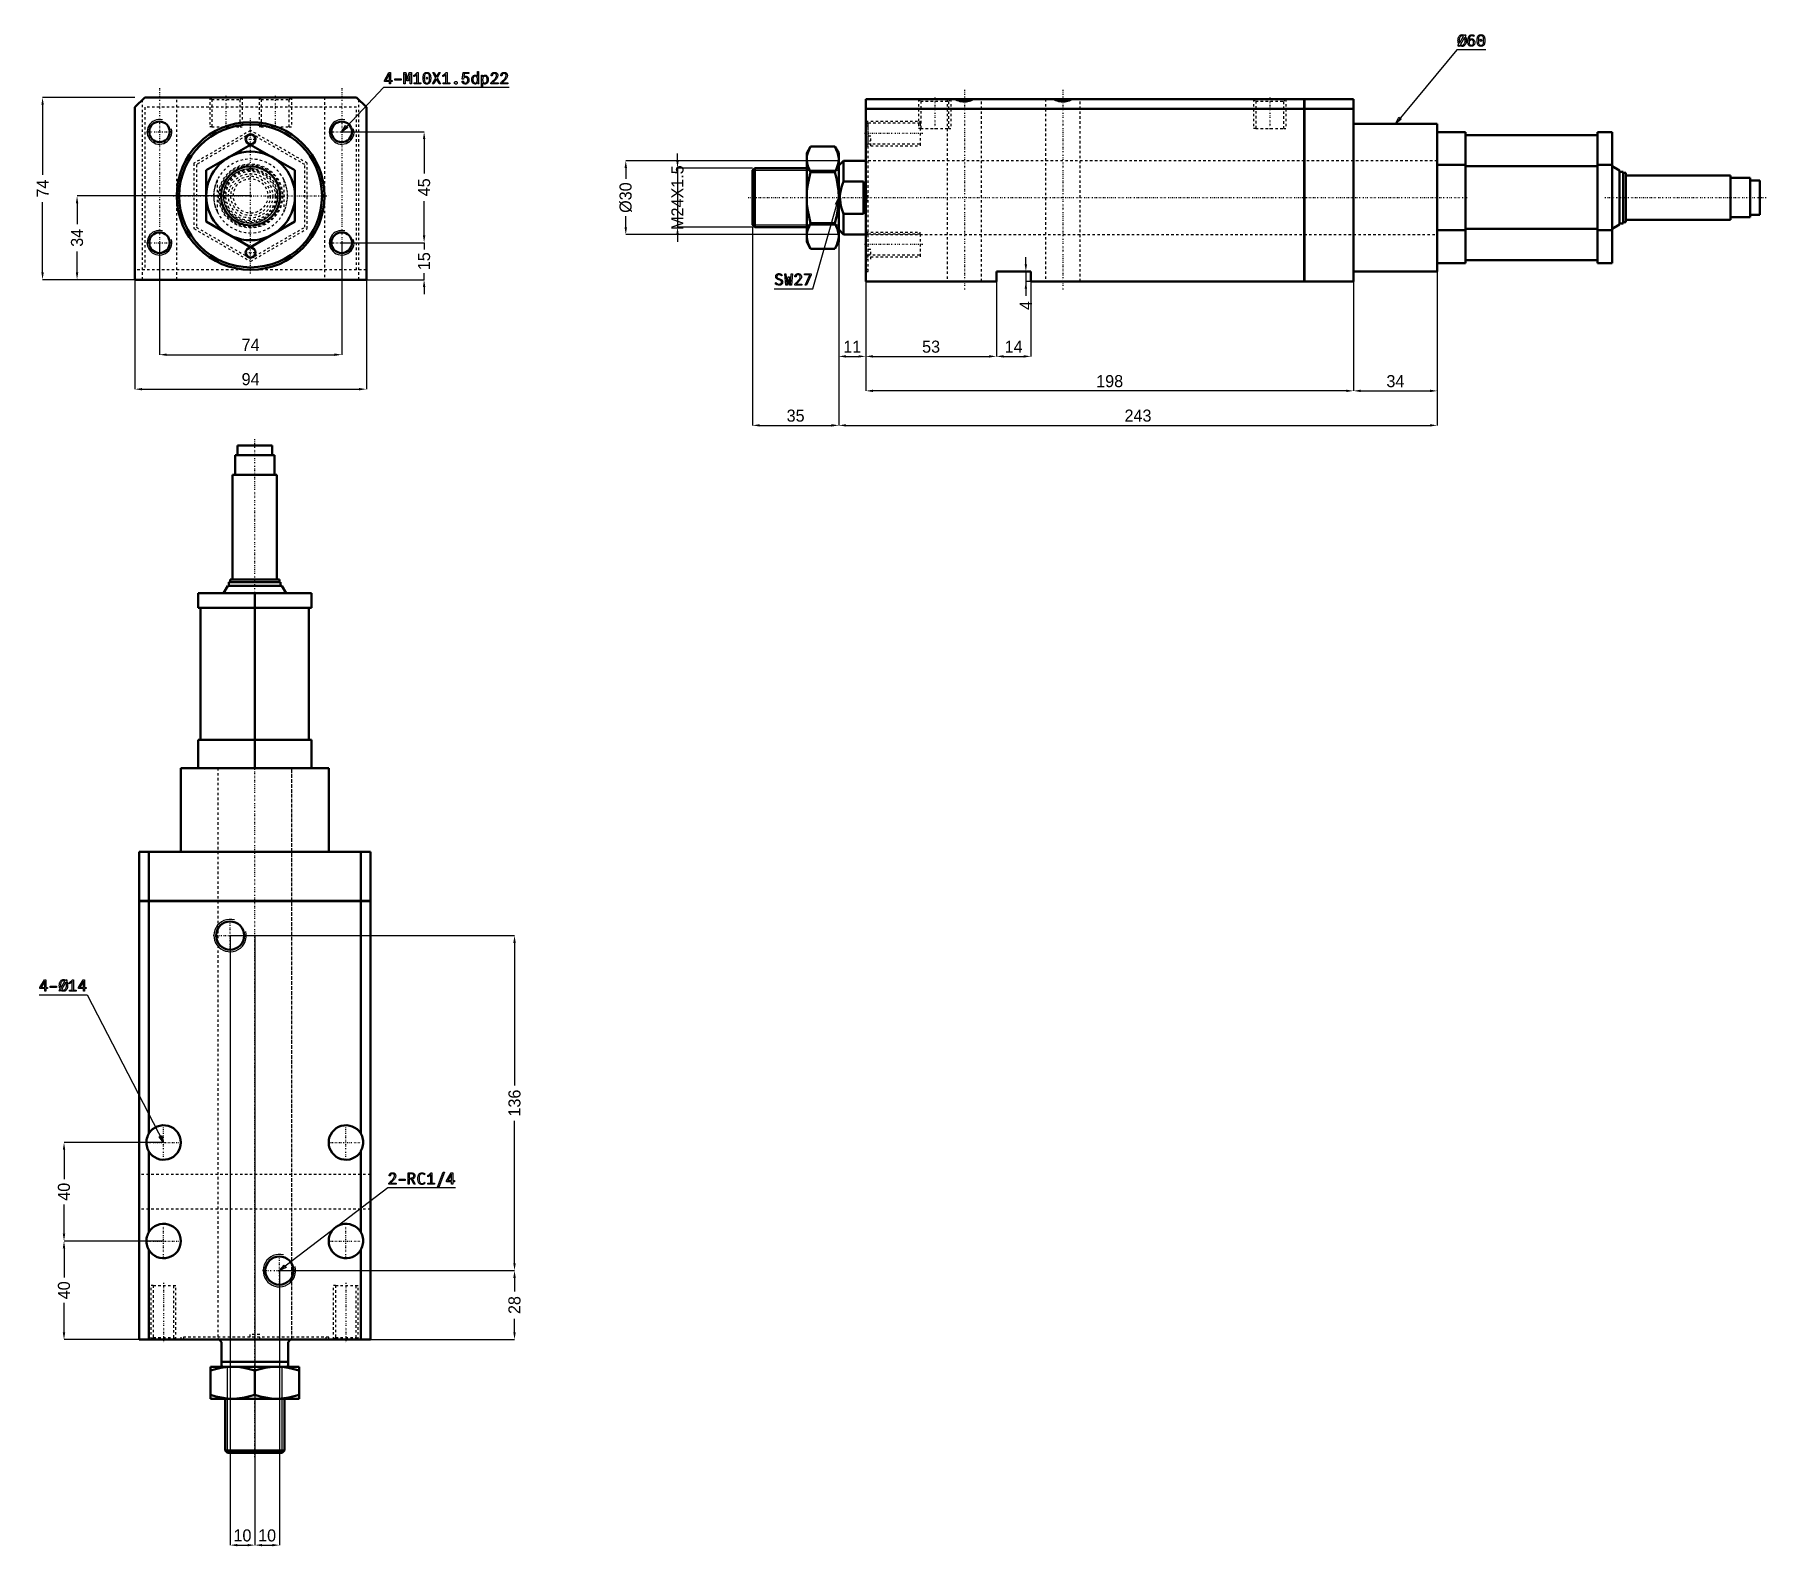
# Model space of a CAD drawing. Header units: millimetres. Extents: x -88 to 616, y -548 to 65.
import ezdxf

# ---------------------------------------------------------------- set-up
doc = ezdxf.new("R2010")
doc.units = ezdxf.units.MM
doc.linetypes.add('Center', pattern=[1.5, 0.45, -0.5, 0.05, -0.5])
doc.linetypes.add('Dashed', pattern=[2, 1, -1])
for name, color, linetype, lineweight in [('2d ConnectionPoints', 7, 'Continuous', 50), ('AM_0', 7, 'Continuous', 50), ('AM_5', 3, 'Continuous', 25), ('AM_7', 7, 'Center', 25), ('AM_9', 6, 'Dashed', 25)]:
    doc.layers.add(name, color=color, linetype=linetype, lineweight=lineweight)
doc.dimstyles.new('ISO-25', dxfattribs={"dimtxt": 2.5, "dimasz": 2.5, "dimexe": 1.25, "dimexo": 0.625, "dimtad": 1, "dimtxsty": 'Standard', "dimcen": 2.5, "dimadec": 0, "dimazin": 0, "dimtfac": 1, "dimtmove": 0, "dimatfit": 3, "dimfxl": 0, "dimarcsym": 0})

msp = doc.modelspace()

# ---------------------------------------------------------------- blocks, each defined once
blk = doc.blocks.new('1_JELS_A_70_EX_LA_50_100__L1rod_0_in_JELS_A_70_EX_LA_50_100__L1_0')
at = {"layer": 'AM_0'}
for p, q in [((-18, 10.39), (0, 20.78)), ((0, 20.78), (18, 10.39)), ((-18, -10.39), (-18, 10.39)), ((18, 10.39), (18, -10.39)), ((0, -20.78), (-18, -10.39)), ((18, -10.39), (0, -20.78))]:
    blk.add_line(p, q, dxfattribs=at)
for radius in [18, 12]:
    blk.add_circle((0, 0), radius, dxfattribs=at)
at = {"layer": 'AM_5'}
blk.add_arc((0, 0), 11.08, 75, 15, dxfattribs=at)
at = {"layer": 'AM_9'}
for p, q in [((0, 26.56), (-23, 13.28)), ((0, 25.4), (-22, 12.7)), ((23, 13.28), (0, 26.56)), ((22, 12.7), (0, 25.4)), ((-23, 13.28), (-23, -13.28)), ((-22, 12.7), (-22, -12.7)), ((22, -12.7), (22, 12.7)), ((23, -13.28), (23, 13.28)), ((-15, 0.19), (-14.99, -0.43)), ((-13.5, 6.54), (-13.79, 5.91)), ((-13.5, -6.54), (-13.5, 6.54)), ((13.5, 6.54), (13.5, -6.54)), ((-14.99, -0.43), (-14.92, -1.57)), ((-13.9, -5.63), (-13.5, -6.54)), ((-23, -13.28), (0, -26.56)), ((-22, -12.7), (0, -25.4)), ((0, -25.4), (22, -12.7)), ((0, -26.56), (23, -13.28))]:
    blk.add_line(p, q, dxfattribs=at)
for points in [[(-14.5, 3.84), (-14.78, 2.56), (-14.95, 1.26), (-15, 0.19)], [(-13.79, 5.91), (-14.25, 4.69), (-14.5, 3.84)], [(14.5, 3.84), (14.11, 5.09), (13.61, 6.3), (13.5, 6.54)], [(14.5, -3.84), (14.78, -2.56), (14.95, -1.26), (15, 0.04), (14.94, 1.35), (14.76, 2.65), (14.5, 3.84)], [(-14.92, -1.57), (-14.72, -2.87), (-14.5, -3.84)], [(-14.5, -3.84), (-14.11, -5.09), (-13.9, -5.63)], [(13.5, -6.54), (14.02, -5.34), (14.43, -4.09), (14.5, -3.84)]]:
    blk.add_lwpolyline(points, dxfattribs=at)
for radius in [13, 12.7, 10.97, 10.5, 10, 9, 8, 7]:
    blk.add_circle((0, 0), radius, dxfattribs=at)
for start, end in [(25.84193, 154.15807), (205.84193, 334.15807)]:
    blk.add_arc((0, 0), 15, start, end, dxfattribs=at)
blk = doc.blocks.new('2_JELS_A_70_EX_LA_50_100__L1body_0_in_JELS_A_70_EX_LA_50_100__L1_0')
at = {"layer": 'AM_0'}
for p, q in [((-43, 40), (-47, 36)), ((-47, 36), (-47, -34)), ((43, 40), (-43, 40)), ((47, 36), (43, 40)), ((47, -34), (47, 36)), ((-47, -34), (47, -34))]:
    blk.add_line(p, q, dxfattribs=at)
for centre, radius in [((-37, 26), 4.188), ((0, 0), 30), ((0, 0), 29), ((37, 26), 4.188), ((0, 23), 2), ((-37, -19), 4.188), ((0, -23), 2), ((37, -19), 4.188)]:
    blk.add_circle(centre, radius, dxfattribs=at)
at = {"layer": 'AM_5', "linetype": 'Dashed'}
for p, q in [((-16.5785, 40), (-16.5785, 28)), ((-3.4215, 40), (-3.4215, 28)), ((3.4215, 40), (3.4215, 28)), ((16.5785, 40), (16.5785, 28)), ((-15.7225, 28), (-16.5785, 28)), ((-4.2775, 28), (-3.4215, 28)), ((4.2775, 28), (3.4215, 28)), ((15.7225, 28), (16.5785, 28))]:
    blk.add_line(p, q, dxfattribs=at)
at = {"layer": 'AM_5'}
for centre in [(-37, 26), (37, 26), (-37, -19), (37, -19)]:
    blk.add_arc(centre, 5, 75, 15, dxfattribs=at)
at = {"layer": 'AM_7'}
for p, q in [((-37, 43.7), (-37, -37.7)), ((37, 43.7), (37, -37.7)), ((-10, 40.6), (-10, 27.4)), ((10, 40.6), (10, 27.4)), ((0, -31.5), (0, 31.5)), ((-42.25, 26), (-31.75, 26)), ((-2.1, 23), (2.1, 23)), ((31.75, 26), (42.25, 26)), ((-31.5, 0), (31.5, 0)), ((-42.25, -19), (-31.75, -19)), ((31.75, -19), (42.25, -19)), ((-2.1, -23), (2.1, -23))]:
    blk.add_line(p, q, dxfattribs=at)
at = {"layer": 'AM_9'}
for p, q in [((-44, 39), (-44, -34)), ((43, 36), (-43, 36)), ((-43, 36), (-43, -30)), ((-30, -34), (-30, 40)), ((-16.5785, 40), (-15.7225, 39.144)), ((-15.7225, 39.144), (-15.7225, 28)), ((-15.7225, 39.144), (-4.2775, 39.144)), ((-4.2775, 39.144), (-3.4215, 40)), ((-4.2775, 28), (-4.2775, 39.144)), ((3.4215, 40), (4.2775, 39.144)), ((4.2775, 39.144), (4.2775, 28)), ((4.2775, 39.144), (15.7225, 39.144)), ((15.7225, 39.144), (16.5785, 40)), ((15.7225, 28), (15.7225, 39.144)), ((30, 40), (30, -34)), ((43, -30), (43, 36)), ((44, -34), (44, 39)), ((-15.7225, 28), (-4.2775, 28)), ((4.2775, 28), (15.7225, 28)), ((47, -30), (-47, -30))]:
    blk.add_line(p, q, dxfattribs=at)
blk.add_arc((0, 0), 15, 154.3904474, 205.609632, dxfattribs=at)
blk = doc.blocks.new('*D3')
at = {"layer": 'AM_5', "color": 0, "lineweight": -2}
for p, q in [((-47, -34), (-47, -78.45)), ((47, -34), (47, -78.45)), ((-44.06, -78.45), (44.06, -78.45))]:
    blk.add_line(p, q, dxfattribs=at)
at = {"layer": 'AM_5', "color": 0}
for points in [[(-44.06, -77.96), (-44.06, -78.94), (-47, -78.45)], [(44.06, -78.94), (44.06, -77.96), (47, -78.45)]]:
    blk.add_solid(points, dxfattribs=at)
at = {"layer": 'Defpoints', "color": 0}
for p in [(-47, -34), (47, -34), (47, -78.45)]:
    blk.add_point(p, dxfattribs=at)
at = {"layer": 'AM_5', "color": 0, "insert": (0, -74.42), "char_height": 4.9, "attachment_point": 5}
blk.add_mtext('94', dxfattribs=at)
blk = doc.blocks.new('*D4')
at = {"layer": 'AM_5', "color": 0, "lineweight": -2}
for p, q in [((-37, -19), (-37, -64.45)), ((37, -19), (37, -64.45)), ((-34.06, -64.45), (34.06, -64.45))]:
    blk.add_line(p, q, dxfattribs=at)
at = {"layer": 'AM_5', "color": 0}
for points in [[(-34.06, -63.96), (-34.06, -64.94), (-37, -64.45)], [(34.06, -64.94), (34.06, -63.96), (37, -64.45)]]:
    blk.add_solid(points, dxfattribs=at)
at = {"layer": 'Defpoints', "color": 0}
for p in [(-37, -19), (37, -19), (37, -64.45)]:
    blk.add_point(p, dxfattribs=at)
at = {"layer": 'AM_5', "color": 0, "insert": (0, -60.44), "char_height": 4.9, "attachment_point": 5}
blk.add_mtext('74', dxfattribs=at)
blk = doc.blocks.new('*D5')
at = {"layer": 'AM_5', "color": 0, "lineweight": -2}
for p, q in [((-47, 40), (-84.45, 40)), ((-84.45, 37.06), (-84.45, 8.55)), ((-84.45, -31.06), (-84.45, -2.55)), ((-47, -34), (-84.45, -34))]:
    blk.add_line(p, q, dxfattribs=at)
at = {"layer": 'AM_5', "color": 0}
for points in [[(-83.96, 37.06), (-84.94, 37.06), (-84.45, 40)], [(-84.94, -31.06), (-83.96, -31.06), (-84.45, -34)]]:
    blk.add_solid(points, dxfattribs=at)
at = {"layer": 'Defpoints', "color": 0}
for p in [(-84.45, 40), (-47, 40), (-47, -34)]:
    blk.add_point(p, dxfattribs=at)
at = {"layer": 'AM_5', "color": 0, "insert": (-84.45, 3), "char_height": 4.9, "attachment_point": 5, "rotation": 90}
blk.add_mtext('74', dxfattribs=at)
blk = doc.blocks.new('*D6')
at = {"layer": 'AM_5', "color": 0, "lineweight": -2}
for p, q in [((0, 0), (-70.45, 0)), ((-70.45, -2.94), (-70.45, -11.43)), ((-70.45, -31.06), (-70.45, -22.57)), ((-47, -34), (-70.45, -34))]:
    blk.add_line(p, q, dxfattribs=at)
at = {"layer": 'AM_5', "color": 0}
for points in [[(-69.96, -2.94), (-70.94, -2.94), (-70.45, 0)], [(-70.94, -31.06), (-69.96, -31.06), (-70.45, -34)]]:
    blk.add_solid(points, dxfattribs=at)
at = {"layer": 'Defpoints', "color": 0}
for p in [(0, 0), (-70.45, -34), (-47, -34)]:
    blk.add_point(p, dxfattribs=at)
at = {"layer": 'AM_5', "color": 0, "insert": (-70.45, -17), "char_height": 4.9, "attachment_point": 5, "rotation": 90}
blk.add_mtext('34', dxfattribs=at)
blk = doc.blocks.new('*D7')
at = {"layer": 'AM_5', "color": 0, "lineweight": -2}
for p, q in [((70.45, -16.06), (70.45, -13.12)), ((37, -19), (70.45, -19)), ((70.45, -19), (70.45, -21.71)), ((47, -34), (70.45, -34)), ((70.45, -34), (70.45, -31.29)), ((70.45, -36.94), (70.45, -39.88))]:
    blk.add_line(p, q, dxfattribs=at)
at = {"layer": 'AM_5', "color": 0}
for points in [[(69.96, -16.06), (70.94, -16.06), (70.45, -19)], [(70.94, -36.94), (69.96, -36.94), (70.45, -34)]]:
    blk.add_solid(points, dxfattribs=at)
at = {"layer": 'Defpoints', "color": 0}
for p in [(37, -19), (47, -34), (70.45, -34)]:
    blk.add_point(p, dxfattribs=at)
at = {"layer": 'AM_5', "color": 0, "insert": (70.45, -26.5), "char_height": 4.9, "attachment_point": 5, "rotation": 90}
blk.add_mtext('15', dxfattribs=at)
blk = doc.blocks.new('*D8')
at = {"layer": 'AM_5', "color": 0, "lineweight": -2}
for p, q in [((37, 26), (70.45, 26)), ((70.45, 23.06), (70.45, 9.14)), ((70.45, -16.06), (70.45, -2.14)), ((37, -19), (70.45, -19))]:
    blk.add_line(p, q, dxfattribs=at)
at = {"layer": 'AM_5', "color": 0}
for points in [[(70.94, 23.06), (69.96, 23.06), (70.45, 26)], [(69.96, -16.06), (70.94, -16.06), (70.45, -19)]]:
    blk.add_solid(points, dxfattribs=at)
at = {"layer": 'Defpoints', "color": 0}
for p in [(37, 26), (70.45, 26), (37, -19)]:
    blk.add_point(p, dxfattribs=at)
at = {"layer": 'AM_5', "color": 0, "insert": (70.45, 3.5), "char_height": 4.9, "attachment_point": 5, "rotation": 90}
blk.add_mtext('45', dxfattribs=at)
blk = doc.blocks.new('1_JELS_A_70_EX_LA_50_100__L1rod_0_in_JELS_A_70_EX_LA_50_100__L1_4')
at = {"layer": 'AM_0'}
for p, q in [((-8, 359), (8, 359)), ((-8, 359), (-8, 351)), ((-7, 363), (7, 363)), ((-7, 363), (-7, 359)), ((7, 359), (7, 363)), ((8, 351), (8, 359)), ((-9, 351), (9, 351)), ((-9, 351), (-9, 308.5)), ((9, 308.5), (9, 351)), ((23, 303), (-23, 303)), ((-23, 303), (-23, 297)), ((-10.97, 306), (-12.7, 303)), ((-10.97, 306), (10.97, 306)), ((-10.5, 307.5), (10.5, 307.5)), ((-10.5, 307.5), (-10.5, 306)), ((-10, 308.5), (10, 308.5)), ((-10, 308.5), (-10, 307.5)), ((0, 303), (0, 232)), ((10, 307.5), (10, 308.5)), ((10.5, 306), (10.5, 307.5)), ((12.7, 303), (10.97, 306)), ((23, 303), (23, 297)), ((23, 297), (-23, 297)), ((-22, 297), (-22, 243.5)), ((22, 297), (22, 243.5)), ((23, 243.5), (-23, 243.5)), ((-23, 243.5), (-23, 232)), ((23, 243.5), (23, 232)), ((14.5, 0), (13.5, -1)), ((-13.5, -1), (-14.5, 0)), ((-13.5, -10.5), (-13.5, -1)), ((13.5, -1), (13.5, -10.5)), ((-18, -11), (18, -11)), ((-18, -24), (-18, -11)), ((-13.5, -9), (13.5, -9)), ((-13.5, -10.5), (-13, -11)), ((0, -22.39), (0, -12.61)), ((13, -11), (13.5, -10.5)), ((18, -11), (18, -24)), ((-18, -24), (18, -24)), ((-12, -24), (-12, -45.08)), ((12, -45.08), (12, -24)), ((-12, -45.08), (-11.08, -46)), ((-12, -45.08), (12, -45.08)), ((-11.08, -46), (11.08, -46)), ((11.08, -46), (12, -45.08))]:
    blk.add_line(p, q, dxfattribs=at)
for points in [[(-9, -11), (-9.64, -11.01), (-11.74, -11.16), (-13.83, -11.49), (-15.93, -11.98), (-18, -12.61)], [(0, -12.61), (-2.19, -11.95), (-4.41, -11.44), (-6.7, -11.11), (-9, -11)], [(9, -11), (8.36, -11.01), (6.26, -11.16), (4.17, -11.49), (2.07, -11.98), (0, -12.61)], [(18, -12.61), (15.81, -11.95), (13.59, -11.44), (11.3, -11.11), (9, -11)], [(-18, -22.39), (-15.81, -23.05), (-13.59, -23.56), (-11.3, -23.89), (-9, -24)], [(-9, -24), (-8.36, -23.99), (-6.26, -23.84), (-4.17, -23.51), (-2.07, -23.02), (0, -22.39)], [(0, -22.39), (2.19, -23.05), (4.41, -23.56), (6.7, -23.89), (9, -24)], [(9, -24), (9.64, -23.99), (11.74, -23.84), (13.83, -23.51), (15.93, -23.02), (18, -22.39)]]:
    blk.add_lwpolyline(points, dxfattribs=at)
at = {"layer": 'AM_5'}
for p, q in [((-12, -11), (-11.08, -11)), ((-11.08, -46), (-11.08, -11)), ((11.08, -46), (11.08, -11)), ((12, -11), (11.08, -11))]:
    blk.add_line(p, q, dxfattribs=at)
at = {"layer": 'AM_7'}
for p, q in [((0, 300), (0, 366)), ((0, -47.75), (0, 244.15))]:
    blk.add_line(p, q, dxfattribs=at)
at = {"layer": 'AM_9'}
for p, q in [((-15, 232), (-15, 0.5)), ((15, 0.5), (15, 232)), ((-14.5, 0), (-15, 0.5)), ((15, 0.5), (14.5, 0))]:
    blk.add_line(p, q, dxfattribs=at)
blk = doc.blocks.new('2_JELS_A_70_EX_LA_50_100__L1body_0_in_JELS_A_70_EX_LA_50_100__L1_4')
at = {"layer": 'AM_0'}
for p, q in [((-30, 232), (30, 232)), ((-30, 232), (-30, 198)), ((30, 198), (30, 232)), ((47, 198), (-47, 198)), ((-47, 198), (-47, 178.05)), ((-43, 198), (-43, 83.61)), ((43, 198), (43, 83.61)), ((47, 198), (47, 178.05)), ((47, 178.05), (-47, 178.05)), ((47, 178), (-47, 178)), ((-47, 178), (-47, 0)), ((47, 178), (47, 0)), ((-43, 76.39), (-43, 43.61)), ((43, 76.39), (43, 43.61)), ((-43, 36.39), (-43, 0)), ((43, 36.39), (43, 0)), ((47, 0), (-47, 0))]:
    blk.add_line(p, q, dxfattribs=at)
for points in [[(-43, 76.39), (-43.29, 76.93), (-43.53, 77.49), (-43.73, 78.07), (-43.87, 78.66), (-43.96, 79.27), (-44, 79.88), (-43.98, 80.49), (-43.91, 81.09), (-43.79, 81.69), (-43.62, 82.28), (-43.39, 82.85), (-43.12, 83.39), (-43, 83.61)], [(43, 83.61), (43.29, 83.07), (43.53, 82.51), (43.73, 81.93), (43.87, 81.34), (43.96, 80.73), (44, 80.12), (43.98, 79.51), (43.91, 78.91), (43.79, 78.31), (43.62, 77.72), (43.39, 77.15), (43.12, 76.61), (43, 76.39)], [(-43, 36.39), (-43.29, 36.93), (-43.53, 37.49), (-43.73, 38.07), (-43.87, 38.66), (-43.96, 39.27), (-44, 39.88), (-43.98, 40.49), (-43.91, 41.09), (-43.79, 41.69), (-43.62, 42.28), (-43.39, 42.85), (-43.12, 43.39), (-43, 43.61)], [(43, 43.61), (43.29, 43.07), (43.53, 42.51), (43.73, 41.93), (43.87, 41.34), (43.96, 40.73), (44, 40.12), (43.98, 39.51), (43.91, 38.91), (43.79, 38.31), (43.62, 37.72), (43.39, 37.15), (43.12, 36.61), (43, 36.39)]]:
    blk.add_lwpolyline(points, dxfattribs=at)
for centre in [(-10, 164), (10, 28)]:
    blk.add_circle(centre, 5.72, dxfattribs=at)
for centre, start, end in [((-37, 80), 211.00272, 148.99728), ((37, 80), 31.00272, 328.99728), ((-37, 40), 211.00272, 148.99728), ((37, 40), 31.00272, 328.99728)]:
    blk.add_arc(centre, 7, start, end, dxfattribs=at)
at = {"layer": 'AM_5', "linetype": 'Dashed'}
for p, q in [((-42, 0), (-42, 22)), ((-41.19, 22), (-42, 22)), ((-32.81, 22), (-32, 22)), ((-32, 0), (-32, 22)), ((32, 0), (32, 22)), ((32.81, 22), (32, 22)), ((41.19, 22), (42, 22)), ((42, 0), (42, 22))]:
    blk.add_line(p, q, dxfattribs=at)
at = {"layer": 'AM_5'}
for centre in [(-10, 164), (10, 28)]:
    blk.add_arc(centre, 6.58, 75, 15, dxfattribs=at)
at = {"layer": 'AM_7'}
for p, q in [((-10, 157.09), (-10, 170.91)), ((-16.91, 164), (-3.09, 164)), ((-37, 72.65), (-37, 87.35)), ((37, 72.65), (37, 87.35)), ((-44.35, 80), (-29.65, 80)), ((29.65, 80), (44.35, 80)), ((-37, 32.65), (-37, 47.35)), ((37, 32.65), (37, 47.35)), ((-44.35, 40), (-29.65, 40)), ((29.65, 40), (44.35, 40)), ((10, 21.09), (10, 34.91)), ((-37, 23.1), (-37, -1.1)), ((3.09, 28), (16.91, 28)), ((37, 23.1), (37, -1.1))]:
    blk.add_line(p, q, dxfattribs=at)
at = {"layer": 'AM_9'}
for p, q in [((-15, 232), (-15, 0)), ((15, 0), (15, 232)), ((47, 67), (-47, 67)), ((47, 53), (-47, 53)), ((-41.19, 22), (-32.81, 22)), ((-41.19, 22), (-41.19, 0.81)), ((-32.81, 0.81), (-32.81, 22)), ((32.81, 22), (41.19, 22)), ((32.81, 22), (32.81, 0.81)), ((41.19, 0.81), (41.19, 22)), ((-41.19, 0.81), (-42, 0)), ((-41.19, 0.81), (-32.81, 0.81)), ((-32, 0), (-32.81, 0.81)), ((30, 1), (-30, 1)), ((-30, 1), (-30, 0)), ((-29, 1), (-29, 0)), ((2, 2), (-2, 2)), ((-2, 2), (-2, 0)), ((2, 0), (2, 2)), ((29, 0), (29, 1)), ((30, 0), (30, 1)), ((32.81, 0.81), (32, 0)), ((32.81, 0.81), (41.19, 0.81)), ((42, 0), (41.19, 0.81))]:
    blk.add_line(p, q, dxfattribs=at)
blk = doc.blocks.new('*D18')
at = {"layer": 'AM_5', "color": 0, "lineweight": -2}
for p, q in [((-35.3, -424.27), (-75.75, -424.27)), ((-75.75, -427.21), (-75.75, -439.12)), ((-75.75, -461.33), (-75.75, -449.41)), ((-45.3, -464.27), (-75.75, -464.27))]:
    blk.add_line(p, q, dxfattribs=at)
at = {"layer": 'AM_5', "color": 0}
for points in [[(-75.26, -427.21), (-76.24, -427.21), (-75.75, -424.27)], [(-76.24, -461.33), (-75.26, -461.33), (-75.75, -464.27)]]:
    blk.add_solid(points, dxfattribs=at)
at = {"layer": 'Defpoints', "color": 0}
for p in [(-35.3, -424.27), (-75.75, -464.27), (-45.3, -464.27)]:
    blk.add_point(p, dxfattribs=at)
at = {"layer": 'AM_5', "color": 0, "insert": (-75.75, -444.27), "char_height": 4.9, "attachment_point": 5, "rotation": 90}
blk.add_mtext('40', dxfattribs=at)
blk = doc.blocks.new('*D19')
at = {"layer": 'AM_5', "color": 0, "lineweight": -2}
for p, q in [((-35.3, -384.27), (-75.75, -384.27)), ((-75.75, -387.21), (-75.75, -399.12)), ((-75.75, -421.33), (-75.75, -409.41)), ((-35.3, -424.27), (-75.75, -424.27))]:
    blk.add_line(p, q, dxfattribs=at)
at = {"layer": 'AM_5', "color": 0}
for points in [[(-75.26, -387.21), (-76.24, -387.21), (-75.75, -384.27)], [(-76.24, -421.33), (-75.26, -421.33), (-75.75, -424.27)]]:
    blk.add_solid(points, dxfattribs=at)
at = {"layer": 'Defpoints', "color": 0}
for p in [(-35.3, -384.27), (-75.75, -424.27), (-35.3, -424.27)]:
    blk.add_point(p, dxfattribs=at)
at = {"layer": 'AM_5', "color": 0, "insert": (-75.75, -404.27), "char_height": 4.9, "attachment_point": 5, "rotation": 90}
blk.add_mtext('40', dxfattribs=at)
blk = doc.blocks.new('*D20')
at = {"layer": 'AM_5', "color": 0, "lineweight": -2}
for p, q in [((-8.3, -300.27), (-8.3, -547.72)), ((1.7, -300.27), (1.7, -547.72)), ((-5.36, -547.72), (-1.24, -547.72))]:
    blk.add_line(p, q, dxfattribs=at)
at = {"layer": 'AM_5', "color": 0}
for points in [[(-5.36, -547.23), (-5.36, -548.21), (-8.3, -547.72)], [(-1.24, -548.21), (-1.24, -547.23), (1.7, -547.72)]]:
    blk.add_solid(points, dxfattribs=at)
at = {"layer": 'Defpoints', "color": 0}
for p in [(-8.3, -300.27), (1.7, -300.27), (1.7, -547.72)]:
    blk.add_point(p, dxfattribs=at)
at = {"layer": 'AM_5', "color": 0, "insert": (-3.3, -543.8), "char_height": 4.9, "attachment_point": 5}
blk.add_mtext('10', dxfattribs=at)
blk = doc.blocks.new('*D21')
at = {"layer": 'AM_5', "color": 0, "lineweight": -2}
for p, q in [((1.7, -436.27), (1.7, -547.72)), ((11.7, -436.27), (11.7, -547.72)), ((4.64, -547.72), (8.76, -547.72))]:
    blk.add_line(p, q, dxfattribs=at)
at = {"layer": 'AM_5', "color": 0}
for points in [[(4.64, -547.23), (4.64, -548.21), (1.7, -547.72)], [(8.76, -548.21), (8.76, -547.23), (11.7, -547.72)]]:
    blk.add_solid(points, dxfattribs=at)
at = {"layer": 'Defpoints', "color": 0}
for p in [(1.7, -436.27), (11.7, -436.27), (11.7, -547.72)]:
    blk.add_point(p, dxfattribs=at)
at = {"layer": 'AM_5', "color": 0, "insert": (6.7, -543.8), "char_height": 4.9, "attachment_point": 5}
blk.add_mtext('10', dxfattribs=at)
blk = doc.blocks.new('*D22')
at = {"layer": 'AM_5', "color": 0, "lineweight": -2}
for p, q in [((11.7, -436.27), (107.15, -436.27)), ((107.15, -439.21), (107.15, -444.71)), ((107.15, -461.33), (107.15, -455.82)), ((38.7, -464.27), (107.15, -464.27))]:
    blk.add_line(p, q, dxfattribs=at)
at = {"layer": 'AM_5', "color": 0}
for points in [[(107.64, -439.21), (106.66, -439.21), (107.15, -436.27)], [(106.66, -461.33), (107.64, -461.33), (107.15, -464.27)]]:
    blk.add_solid(points, dxfattribs=at)
at = {"layer": 'Defpoints', "color": 0}
for p in [(11.7, -436.27), (38.7, -464.27), (107.15, -464.27)]:
    blk.add_point(p, dxfattribs=at)
at = {"layer": 'AM_5', "color": 0, "insert": (107.15, -450.27), "char_height": 4.9, "attachment_point": 5, "rotation": 90}
blk.add_mtext('28', dxfattribs=at)
blk = doc.blocks.new('*D23')
at = {"layer": 'AM_5', "color": 0, "lineweight": -2}
for p, q in [((-8.3, -300.27), (107.15, -300.27)), ((107.15, -303.21), (107.15, -361.08)), ((107.15, -433.33), (107.15, -375.45)), ((11.7, -436.27), (107.15, -436.27))]:
    blk.add_line(p, q, dxfattribs=at)
at = {"layer": 'AM_5', "color": 0}
for points in [[(107.64, -303.21), (106.66, -303.21), (107.15, -300.27)], [(106.66, -433.33), (107.64, -433.33), (107.15, -436.27)]]:
    blk.add_solid(points, dxfattribs=at)
at = {"layer": 'Defpoints', "color": 0}
for p in [(-8.3, -300.27), (11.7, -436.27), (107.15, -436.27)]:
    blk.add_point(p, dxfattribs=at)
at = {"layer": 'AM_5', "color": 0, "insert": (107.15, -368.27), "char_height": 4.9, "attachment_point": 5, "rotation": 90}
blk.add_mtext('136', dxfattribs=at)
blk = doc.blocks.new('1_JELS_A_70_EX_LA_50_100__L1rod_0_in_JELS_A_70_EX_LA_50_100__L1_2')
at = {"layer": 'AM_0'}
for p, q in [((243.5, 26.56), (232, 26.56)), ((243.5, -26.56), (243.5, 26.56)), ((297, 25.4), (243.5, 25.4)), ((297, -26.56), (297, 26.56)), ((303, 26.56), (297, 26.56)), ((303, -26.56), (303, 26.56)), ((-22.39, 20.78), (-24, 18)), ((-24, 18), (-24, -18)), ((-22.39, 20.78), (-12.61, 20.78)), ((-11, 18), (-12.61, 20.78)), ((-11, 18), (-11, -18)), ((-9, 15), (-11, 13)), ((0, 15), (-9, 15)), ((-9, 15), (-9, 6.54)), ((-45.08, 12), (-46, 11.08)), ((-46, 11.08), (-46, -11.08)), ((-24, 12), (-45.08, 12)), ((-45.08, 12), (-45.08, -12)), ((-22.39, 10.39), (-12.61, 10.39)), ((243.5, 13.28), (232, 13.28)), ((297, 12.7), (243.5, 12.7)), ((303, 13.28), (297, 13.28)), ((306, 10.97), (303, 12.7)), ((306, 10.97), (306, -10.97)), ((307.5, 10.5), (306, 10.5)), ((307.5, 10.5), (307.5, -10.5)), ((308.5, 10), (307.5, 10)), ((308.5, 10), (308.5, -10)), ((351, 9), (308.5, 9)), ((351, 9), (351, -9)), ((359, 8), (351, 8)), ((359, 8), (359, -8)), ((-1, 6.54), (-9, 6.54)), ((-1, 6.54), (-1, -6.54)), ((363, 7), (359, 7)), ((363, 7), (363, -7)), ((-9, -6.54), (-1, -6.54)), ((-9, -6.54), (-9, -15)), ((359, -7), (363, -7)), ((-46, -11.08), (-45.08, -12)), ((-45.08, -12), (-24, -12)), ((-22.39, -10.39), (-12.61, -10.39)), ((-11, -13), (-9, -15)), ((243.5, -13.28), (232, -13.28)), ((297, -12.7), (243.5, -12.7)), ((303, -13.28), (297, -13.28)), ((303, -12.7), (306, -10.97)), ((306, -10.5), (307.5, -10.5)), ((307.5, -10), (308.5, -10)), ((308.5, -9), (351, -9)), ((351, -8), (359, -8)), ((-24, -18), (-22.39, -20.78)), ((-22.39, -20.78), (-12.61, -20.78)), ((-12.61, -20.78), (-11, -18)), ((-9, -15), (0, -15)), ((243.5, -26.56), (232, -26.56)), ((297, -25.4), (243.5, -25.4)), ((303, -26.56), (297, -26.56))]:
    blk.add_line(p, q, dxfattribs=at)
for points in [[(-22.39, 20.78), (-23.05, 19.52), (-23.56, 18.24), (-23.89, 16.92), (-24, 15.59)], [(-24, 15.59), (-23.99, 15.22), (-23.84, 14.01), (-23.51, 12.8), (-23.02, 11.59), (-22.39, 10.39)], [(-11, 15.59), (-11.01, 15.96), (-11.16, 17.17), (-11.49, 18.38), (-11.98, 19.59), (-12.61, 20.78)], [(-12.61, 10.39), (-11.95, 11.66), (-11.44, 12.94), (-11.11, 14.26), (-11, 15.59)], [(-22.39, 10.39), (-23.05, 7.86), (-23.56, 5.3), (-23.89, 2.66), (-24, 0)], [(-11, 0), (-11, 0.12), (-11.12, 2.7), (-11.43, 5.26), (-11.94, 7.84), (-12.61, 10.39)], [(-24, 0), (-24, -0.12), (-23.88, -2.7), (-23.57, -5.26), (-23.06, -7.84), (-22.39, -10.39)], [(-12.61, -10.39), (-11.95, -7.86), (-11.44, -5.3), (-11.11, -2.66), (-11, 0)], [(-9, 6.54), (-9.44, 5.45), (-9.85, 4.25), (-10.17, 3.02), (-10.39, 1.74), (-10.49, 0.45), (-10.47, -0.82), (-10.34, -2.08), (-10.09, -3.36), (-9.73, -4.63), (-9, -6.54)], [(0, 3.84), (-0.39, 5.09), (-0.89, 6.3), (-1, 6.54)], [(-1, -6.54), (-0.48, -5.34), (-0.07, -4.09), (0, -3.84)], [(-22.39, -10.39), (-23.05, -11.66), (-23.56, -12.94), (-23.89, -14.26), (-24, -15.59)], [(-11, -15.59), (-11.01, -15.22), (-11.16, -14.01), (-11.49, -12.8), (-11.98, -11.59), (-12.61, -10.39)], [(-24, -15.59), (-23.99, -15.96), (-23.84, -17.17), (-23.51, -18.38), (-23.02, -19.59), (-22.39, -20.78)], [(-12.61, -20.78), (-11.95, -19.52), (-11.44, -18.24), (-11.11, -16.92), (-11, -15.59)]]:
    blk.add_lwpolyline(points, dxfattribs=at)
at = {"layer": 'AM_5'}
for p, q in [((-46, 11.08), (-11, 11.08)), ((-11, 12), (-11, 11.08)), ((-46, -11.08), (-11, -11.08)), ((-11, -12), (-11, -11.08))]:
    blk.add_line(p, q, dxfattribs=at)
at = {"layer": 'AM_7'}
for p, q in [((-47.75, 0), (244.15, 0)), ((300, 0), (366, 0))]:
    blk.add_line(p, q, dxfattribs=at)
at = {"layer": 'AM_9'}
for p, q in [((232, 15), (0, 15)), ((0, -15), (232, -15))]:
    blk.add_line(p, q, dxfattribs=at)
blk.add_lwpolyline([(0, -3.84), (0.28, -2.56), (0.45, -1.26), (0.5, 0.04), (0.44, 1.35), (0.26, 2.65), (0, 3.84)], dxfattribs=at)
blk = doc.blocks.new('2_JELS_A_70_EX_LA_50_100__L1body_0_in_JELS_A_70_EX_LA_50_100__L1_2')
at = {"layer": 'AM_0'}
for p, q in [((0, -34), (0, 40)), ((178, 40), (0, 40)), ((198, 36), (0, 36)), ((178, -34), (178, 40)), ((178.05, -34), (178.05, 40)), ((198, 40), (178.05, 40)), ((198, -34), (198, 40)), ((232, 30), (198, 30)), ((232, 30), (232, -30)), ((53, -34), (0, -34)), ((67, -30), (53, -30)), ((53, -30), (53, -34)), ((67, -34), (67, -30)), ((178, -34), (67, -34)), ((178.05, -30), (178, -30)), ((198, -34), (178.05, -34)), ((198, -30), (232, -30))]:
    blk.add_line(p, q, dxfattribs=at)
for points in [[(43.61, 40), (43.07, 39.71), (42.51, 39.47), (41.93, 39.27), (41.34, 39.13), (40.73, 39.04), (40.12, 39), (39.51, 39.02), (38.91, 39.09), (38.31, 39.21), (37.72, 39.38), (37.15, 39.61), (36.61, 39.88), (36.39, 40)], [(83.61, 40), (83.07, 39.71), (82.51, 39.47), (81.93, 39.27), (81.34, 39.13), (80.73, 39.04), (80.12, 39), (79.51, 39.02), (78.91, 39.09), (78.31, 39.21), (77.72, 39.38), (77.15, 39.61), (76.61, 39.88), (76.39, 40)]]:
    blk.add_lwpolyline(points, dxfattribs=at)
at = {"layer": 'AM_5', "linetype": 'Dashed'}
for p, q in [((21.42, 40), (21.42, 28)), ((34.58, 40), (34.58, 28)), ((157.42, 40), (157.42, 28)), ((170.58, 40), (170.58, 28)), ((0, 31), (22, 31)), ((22, 30.19), (22, 31)), ((22.28, 28), (21.42, 28)), ((22, 21.81), (22, 21)), ((33.72, 28), (34.58, 28)), ((158.28, 28), (157.42, 28)), ((169.72, 28), (170.58, 28)), ((0, 21), (22, 21)), ((0, -14), (22, -14)), ((22, -14.81), (22, -14)), ((0, -24), (22, -24)), ((22, -23.19), (22, -24))]:
    blk.add_line(p, q, dxfattribs=at)
at = {"layer": 'AM_7'}
for p, q in [((40, 43.7), (40, -37.7)), ((80, 43.7), (80, -37.7)), ((28, 40.6), (28, 27.4)), ((164, 40.6), (164, 27.4)), ((23.1, 26), (-1.1, 26)), ((-0.1, 23), (2.1, 23)), ((23.1, -19), (-1.1, -19)), ((-0.1, -23), (2.1, -23))]:
    blk.add_line(p, q, dxfattribs=at)
at = {"layer": 'AM_9'}
for p, q in [((21.42, 40), (22.28, 39.14)), ((22.28, 39.14), (22.28, 28)), ((22.28, 39.14), (33.72, 39.14)), ((33, 40), (33, -34)), ((33.72, 39.14), (34.58, 40)), ((33.72, 28), (33.72, 39.14)), ((47, -34), (47, 40)), ((73, 40), (73, -34)), ((87, -34), (87, 40)), ((157.42, 40), (158.28, 39.14)), ((158.28, 39.14), (158.28, 28)), ((158.28, 39.14), (169.72, 39.14)), ((169.72, 39.14), (170.58, 40)), ((169.72, 28), (169.72, 39.14)), ((0.81, 30.19), (0, 31)), ((1, 30), (0, 30)), ((1, 29), (0, 29)), ((22, 30.19), (0.81, 30.19)), ((0.81, 30.19), (0.81, 21.81)), ((1, -30), (1, 30)), ((22, 30.19), (22, 21.81)), ((2, 25), (0, 25)), ((0, 21), (0.81, 21.81)), ((0.81, 21.81), (22, 21.81)), ((2, 21), (2, 25)), ((22.28, 28), (33.72, 28)), ((158.28, 28), (169.72, 28)), ((0, 21), (2, 21)), ((232, 15), (0, 15)), ((0.81, -14.81), (0, -14)), ((0, -15), (232, -15)), ((2, -21), (0, -21)), ((22, -14.81), (0.81, -14.81)), ((0.81, -14.81), (0.81, -23.19)), ((2, -25), (2, -21)), ((22, -14.81), (22, -23.19)), ((0, -24), (0.81, -23.19)), ((0, -25), (2, -25)), ((0.81, -23.19), (22, -23.19)), ((0, -29), (1, -29)), ((0, -30), (1, -30))]:
    blk.add_line(p, q, dxfattribs=at)
blk = doc.blocks.new('*D37')
at = {"layer": 'AM_5', "color": 0, "lineweight": -2}
for p, q in [((302.77, -34.69), (302.77, -65.14)), ((316.77, -34.69), (316.77, -65.14)), ((305.71, -65.14), (313.83, -65.14))]:
    blk.add_line(p, q, dxfattribs=at)
at = {"layer": 'AM_5', "color": 0}
for points in [[(305.71, -64.65), (305.71, -65.63), (302.77, -65.14)], [(313.83, -65.63), (313.83, -64.65), (316.77, -65.14)]]:
    blk.add_solid(points, dxfattribs=at)
at = {"layer": 'Defpoints', "color": 0}
for p in [(302.77, -34.69), (316.77, -34.69), (316.77, -65.14)]:
    blk.add_point(p, dxfattribs=at)
at = {"layer": 'AM_5', "color": 0, "insert": (309.77, -61.22), "char_height": 4.9, "attachment_point": 5}
blk.add_mtext('14', dxfattribs=at)
blk = doc.blocks.new('*D38')
at = {"layer": 'AM_5', "color": 0, "lineweight": -2}
for p, q in [((249.77, -0.69), (249.77, -79.14)), ((447.77, -0.69), (447.77, -79.14)), ((444.83, -79.14), (252.71, -79.14))]:
    blk.add_line(p, q, dxfattribs=at)
at = {"layer": 'AM_5', "color": 0}
for points in [[(252.71, -78.65), (252.71, -79.63), (249.77, -79.14)], [(444.83, -79.63), (444.83, -78.65), (447.77, -79.14)]]:
    blk.add_solid(points, dxfattribs=at)
at = {"layer": 'Defpoints', "color": 0}
for p in [(249.77, -0.69), (447.77, -0.69), (249.77, -79.14)]:
    blk.add_point(p, dxfattribs=at)
at = {"layer": 'AM_5', "color": 0, "insert": (348.77, -75.22), "char_height": 4.9, "attachment_point": 5}
blk.add_mtext('198', dxfattribs=at)
blk = doc.blocks.new('*D39')
at = {"layer": 'AM_5', "color": 0, "lineweight": -2}
for p, q in [((447.77, -0.69), (447.77, -79.14)), ((481.77, -0.69), (481.77, -79.14)), ((450.71, -79.14), (478.83, -79.14))]:
    blk.add_line(p, q, dxfattribs=at)
at = {"layer": 'AM_5', "color": 0}
for points in [[(450.71, -78.65), (450.71, -79.63), (447.77, -79.14)], [(478.83, -79.63), (478.83, -78.65), (481.77, -79.14)]]:
    blk.add_solid(points, dxfattribs=at)
at = {"layer": 'Defpoints', "color": 0}
for p in [(447.77, -0.69), (481.77, -0.69), (481.77, -79.14)]:
    blk.add_point(p, dxfattribs=at)
at = {"layer": 'AM_5', "color": 0, "insert": (464.77, -75.22), "char_height": 4.9, "attachment_point": 5}
blk.add_mtext('34', dxfattribs=at)
blk = doc.blocks.new('*D40')
at = {"layer": 'AM_5', "color": 0, "lineweight": -2}
for p, q in [((314.74, -27.75), (314.74, -24.81)), ((316.77, -30.69), (314.74, -30.69)), ((314.74, -30.69), (314.74, -34.69)), ((316.77, -34.69), (314.74, -34.69)), ((314.74, -34.69), (314.74, -40.57))]:
    blk.add_line(p, q, dxfattribs=at)
at = {"layer": 'AM_5', "color": 0}
for points in [[(314.25, -27.75), (315.23, -27.75), (314.74, -30.69)], [(315.23, -37.63), (314.25, -37.63), (314.74, -34.69)]]:
    blk.add_solid(points, dxfattribs=at)
at = {"layer": 'Defpoints', "color": 0}
for p in [(314.74, -34.69), (316.77, -30.69), (316.77, -34.69)]:
    blk.add_point(p, dxfattribs=at)
at = {"layer": 'AM_5', "color": 0, "insert": (314.74, -44.49), "char_height": 4.9, "attachment_point": 5, "rotation": 90}
blk.add_mtext('4', dxfattribs=at)
blk = doc.blocks.new('*D41')
at = {"layer": 'AM_5', "color": 0, "lineweight": -2}
for p, q in [((249.77, -0.69), (249.77, -65.14)), ((302.77, -34.69), (302.77, -65.14)), ((252.71, -65.14), (299.83, -65.14))]:
    blk.add_line(p, q, dxfattribs=at)
at = {"layer": 'AM_5', "color": 0}
for points in [[(252.71, -64.65), (252.71, -65.63), (249.77, -65.14)], [(299.83, -65.63), (299.83, -64.65), (302.77, -65.14)]]:
    blk.add_solid(points, dxfattribs=at)
at = {"layer": 'Defpoints', "color": 0}
for p in [(249.77, -0.69), (302.77, -34.69), (302.77, -65.14)]:
    blk.add_point(p, dxfattribs=at)
at = {"layer": 'AM_5', "color": 0, "insert": (276.27, -61.22), "char_height": 4.9, "attachment_point": 5}
blk.add_mtext('53', dxfattribs=at)
blk = doc.blocks.new('*D42')
at = {"layer": 'AM_5', "color": 0, "lineweight": -2}
for p, q in [((238.77, -0.69), (238.77, -65.14)), ((249.77, -34.69), (249.77, -65.14)), ((241.71, -65.14), (246.83, -65.14))]:
    blk.add_line(p, q, dxfattribs=at)
at = {"layer": 'AM_5', "color": 0}
for points in [[(241.71, -64.65), (241.71, -65.63), (238.77, -65.14)], [(246.83, -65.63), (246.83, -64.65), (249.77, -65.14)]]:
    blk.add_solid(points, dxfattribs=at)
at = {"layer": 'Defpoints', "color": 0}
for p in [(238.77, -0.69), (249.77, -34.69), (249.77, -65.14)]:
    blk.add_point(p, dxfattribs=at)
at = {"layer": 'AM_5', "color": 0, "insert": (244.27, -61.22), "char_height": 4.9, "attachment_point": 5}
blk.add_mtext('11', dxfattribs=at)
blk = doc.blocks.new('*D43')
at = {"layer": 'AM_5', "color": 0, "lineweight": -2}
for p, q in [((238.77, -0.69), (238.77, -93.14)), ((203.77, -12.69), (203.77, -93.14)), ((206.71, -93.14), (235.83, -93.14))]:
    blk.add_line(p, q, dxfattribs=at)
at = {"layer": 'AM_5', "color": 0}
for points in [[(206.71, -92.65), (206.71, -93.63), (203.77, -93.14)], [(235.83, -93.63), (235.83, -92.65), (238.77, -93.14)]]:
    blk.add_solid(points, dxfattribs=at)
at = {"layer": 'Defpoints', "color": 0}
for p in [(238.77, -0.69), (203.77, -12.69), (238.77, -93.14)]:
    blk.add_point(p, dxfattribs=at)
at = {"layer": 'AM_5', "color": 0, "insert": (221.27, -89.22), "char_height": 4.9, "attachment_point": 5}
blk.add_mtext('35', dxfattribs=at)
blk = doc.blocks.new('*D44')
at = {"layer": 'AM_5', "color": 0, "lineweight": -2}
for p, q in [((238.77, -0.69), (238.77, -93.14)), ((481.77, -0.69), (481.77, -93.14)), ((241.71, -93.14), (478.83, -93.14))]:
    blk.add_line(p, q, dxfattribs=at)
at = {"layer": 'AM_5', "color": 0}
for points in [[(241.71, -92.65), (241.71, -93.63), (238.77, -93.14)], [(478.83, -93.63), (478.83, -92.65), (481.77, -93.14)]]:
    blk.add_solid(points, dxfattribs=at)
at = {"layer": 'Defpoints', "color": 0}
for p in [(238.77, -0.69), (481.77, -0.69), (481.77, -93.14)]:
    blk.add_point(p, dxfattribs=at)
at = {"layer": 'AM_5', "color": 0, "insert": (360.27, -89.22), "char_height": 4.9, "attachment_point": 5}
blk.add_mtext('243', dxfattribs=at)
blk = doc.blocks.new('*D45')
at = {"layer": 'AM_5', "color": 0, "lineweight": -2}
for p, q in [((173.32, 14.25), (173.32, 17.19)), ((203.77, 11.31), (173.32, 11.31)), ((173.32, 11.31), (173.32, -12.69)), ((203.77, -12.69), (173.32, -12.69)), ((173.32, -15.63), (173.32, -18.57))]:
    blk.add_line(p, q, dxfattribs=at)
at = {"layer": 'AM_5', "color": 0}
for points in [[(172.83, 14.25), (173.81, 14.25), (173.32, 11.31)], [(173.81, -15.63), (172.83, -15.63), (173.32, -12.69)]]:
    blk.add_solid(points, dxfattribs=at)
at = {"layer": 'Defpoints', "color": 0}
for p in [(203.77, 11.31), (173.32, -12.69), (203.77, -12.69)]:
    blk.add_point(p, dxfattribs=at)
at = {"layer": 'AM_5', "color": 0, "insert": (173.32, -0.69), "char_height": 4.9, "attachment_point": 5, "rotation": 90}
blk.add_mtext('M24X1.5', dxfattribs=at)
blk = doc.blocks.new('*D46')
at = {"layer": 'AM_5', "color": 0, "lineweight": -2}
for p, q in [((238.77, 14.31), (152.32, 14.31)), ((152.32, 11.37), (152.32, 6.91)), ((152.32, -12.75), (152.32, -8.28)), ((238.77, -15.69), (152.32, -15.69))]:
    blk.add_line(p, q, dxfattribs=at)
at = {"layer": 'AM_5', "color": 0}
for points in [[(152.81, 11.37), (151.83, 11.37), (152.32, 14.31)], [(151.83, -12.75), (152.81, -12.75), (152.32, -15.69)]]:
    blk.add_solid(points, dxfattribs=at)
at = {"layer": 'Defpoints', "color": 0}
for p in [(238.77, 14.31), (152.32, -15.69), (238.77, -15.69)]:
    blk.add_point(p, dxfattribs=at)
at = {"layer": 'AM_5', "color": 0, "insert": (152.32, -0.69), "char_height": 4.9, "attachment_point": 5, "rotation": 90}
blk.add_mtext('Ø30', dxfattribs=at)

# ---------------------------------------------------------------- dimensions: what is measured, and where the dimension line sits
at = {"layer": 'AM_5'}
for base, p1, p2, text, picture, middle in [((-84.45, 40), (-47, -34), (-47, 40), '74', '*D5', (-84.45, 3)), ((70.45, 26), (37, -19), (37, 26), '45', '*D8', (70.45, 3.5)), ((152.318, -15.686), (238.768, 14.314), (238.768, -15.686), 'Ø30', '*D46', (152.318, -0.686)), ((173.318, -12.686), (203.768, 11.314), (203.768, -12.686), 'M24X1.5', '*D45', (173.318, -0.686)), ((-70.45, -34), (0, 0), (-47, -34), '34', '*D6', (-70.45, -17)), ((70.45, -34), (37, -19), (47, -34), '15', '*D7', (70.45, -26.5)), ((314.738, -34.686), (316.768, -30.686), (316.768, -34.686), '4', '*D40', (314.738, -44.486)), ((107.151, -436.266), (-8.299, -300.266), (11.701, -436.266), '136', '*D23', (107.151, -368.266)), ((-75.749, -424.266), (-35.299, -384.266), (-35.299, -424.266), '40', '*D19', (-75.749, -404.266)), ((-75.749, -464.266), (-35.299, -424.266), (-45.299, -464.266), '40', '*D18', (-75.749, -444.266)), ((107.151, -464.266), (11.701, -436.266), (38.701, -464.266), '28', '*D22', (107.151, -450.266))]:
    dim = msp.add_linear_dim(base=base, p1=p1, p2=p2, angle=90, text=text, dimstyle='ISO-25', override={"dimtxt": 4.9, "dimasz": 2.94, "dimexe": 0, "dimexo": 0, "dimgap": 1.47}, dxfattribs=at)
    dim.commit()
    dim.dimension.update_dxf_attribs({"geometry": picture, "text_midpoint": middle, "dimtype": 160, "text_rotation": 90})
for base, p1, p2, text, picture, middle in [((238.768, -93.136), (203.768, -12.686), (238.768, -0.686), '35', '*D43', (221.268, -93.136)), ((249.768, -65.136), (238.768, -0.686), (249.768, -34.686), '11', '*D42', (244.268, -65.136)), ((481.768, -93.136), (238.768, -0.686), (481.768, -0.686), '243', '*D44', (360.268, -93.136)), ((249.768, -79.136), (447.768, -0.686), (249.768, -0.686), '198', '*D38', (348.768, -79.136)), ((302.768, -65.136), (249.768, -0.686), (302.768, -34.686), '53', '*D41', (276.268, -65.136)), ((481.768, -79.136), (447.768, -0.686), (481.768, -0.686), '34', '*D39', (464.768, -79.136)), ((37, -64.45), (-37, -19), (37, -19), '74', '*D4', (0, -64.45)), ((47, -78.45), (-47, -34), (47, -34), '94', '*D3', (0, -78.45)), ((316.768, -65.136), (302.768, -34.686), (316.768, -34.686), '14', '*D37', (309.768, -65.136)), ((1.701, -547.716), (-8.299, -300.266), (1.701, -300.266), '10', '*D20', (-3.299, -547.716)), ((11.701, -547.716), (1.701, -436.266), (11.701, -436.266), '10', '*D21', (6.701, -547.716))]:
    dim = msp.add_linear_dim(base=base, p1=p1, p2=p2, text=text, dimstyle='ISO-25', override={"dimtxt": 4.9, "dimasz": 2.94, "dimexe": 0, "dimexo": 0, "dimgap": 1.47}, dxfattribs=at)
    dim.commit()
    dim.dimension.update_dxf_attribs({"geometry": picture, "text_midpoint": middle, "dimtype": 160})

# ---------------------------------------------------------------- linework, layer by layer
at = {"layer": '2d ConnectionPoints'}
for p in [(0, 0), (249.768, -0.686), (1.701, -464.266)]:
    msp.add_point(p, dxfattribs=at)
at = {"layer": 'AM_5'}
for p, q in [((489.768, 59.314), (464.768, 29.314)), ((501.528, 59.314), (489.768, 59.314)), ((54, 44), (37, 26)), ((104.96, 44), (54, 44)), ((228.268, -37.686), (238.768, -0.686)), ((212.588, -37.686), (228.268, -37.686)), ((-85.899, -324.266), (-66.299, -324.266)), ((-66.299, -324.266), (-35.299, -384.266)), ((55.701, -402.666), (11.701, -436.266)), ((83.141, -402.666), (55.701, -402.666))]:
    msp.add_line(p, q, dxfattribs=at)
for points in [[(490.526, 61.542), (490.526, 61.542), (490.46, 61.674), (490.373, 61.885), (490.373, 61.885), (490.302, 62.112), (490.264, 62.272), (490.264, 62.272), (490.232, 62.438), (490.198, 62.693), (490.198, 62.693), (490.18, 62.957), (490.176, 63.137), (490.176, 63.137), (490.184, 63.409), (490.226, 63.792), (490.226, 63.792), (490.304, 64.143), (490.377, 64.36), (490.377, 64.36), (490.464, 64.561), (490.622, 64.827), (490.622, 64.827), (490.813, 65.05), (490.958, 65.176), (490.958, 65.176), (491.116, 65.28), (491.376, 65.393), (491.376, 65.393), (491.662, 65.454), (491.867, 65.465), (491.867, 65.465), (492.077, 65.453), (492.37, 65.389), (492.37, 65.389), (492.637, 65.27), (492.8, 65.16), (492.976, 65.469), (493.396, 65.227), (493.144, 64.787), (493.144, 64.787), (493.223, 64.66), (493.326, 64.452), (493.326, 64.452), (493.411, 64.223), (493.458, 64.059), (493.458, 64.059), (493.497, 63.887), (493.538, 63.616), (493.538, 63.616), (493.561, 63.33), (493.565, 63.131), (493.565, 63.131), (493.557, 62.868), (493.518, 62.492), (493.518, 62.492), (493.446, 62.138), (493.379, 61.914), (493.379, 61.914), (493.296, 61.704), (493.144, 61.422), (493.144, 61.422), (492.956, 61.179), (492.812, 61.04), (492.812, 61.04), (492.652, 60.922), (492.387, 60.795), (492.387, 60.795), (492.09, 60.726), (491.874, 60.713), (491.874, 60.713), (491.634, 60.73), (491.305, 60.817), (491.305, 60.817), (491.011, 60.978), (490.835, 61.127), (490.584, 60.694), (490.176, 60.924), (490.526, 61.542)], [(490.654, 63.089), (490.654, 63.089), (490.661, 62.855), (490.702, 62.522), (490.702, 62.522), (490.776, 62.211), (490.845, 62.016), (492.45, 64.79), (492.45, 64.79), (492.343, 64.868), (492.175, 64.953), (492.175, 64.953), (491.999, 64.998), (491.877, 65.007), (491.877, 65.007), (491.748, 64.997), (491.561, 64.946), (491.561, 64.946), (491.383, 64.852), (491.268, 64.765), (491.268, 64.765), (491.161, 64.66), (491.016, 64.474), (491.016, 64.474), (490.892, 64.252), (490.821, 64.085), (490.821, 64.085), (490.761, 63.905), (490.696, 63.617), (490.696, 63.617), (490.66, 63.308), (490.654, 63.089)], [(491.851, 61.172), (491.851, 61.172), (491.991, 61.182), (492.189, 61.237), (492.189, 61.237), (492.374, 61.338), (492.49, 61.432), (492.49, 61.432), (492.598, 61.543), (492.741, 61.737), (492.741, 61.737), (492.861, 61.964), (492.929, 62.134), (492.929, 62.134), (492.986, 62.314), (493.048, 62.598), (493.048, 62.598), (493.081, 62.897), (493.087, 63.105), (493.087, 63.105), (493.084, 63.251), (493.068, 63.463), (493.068, 63.463), (493.038, 63.666), (493.011, 63.797), (493.011, 63.797), (492.978, 63.922), (492.918, 64.1), (492.918, 64.1), (492.848, 64.264), (492.794, 64.367), (491.141, 61.516), (491.141, 61.516), (491.266, 61.392), (491.47, 61.258), (491.47, 61.258), (491.692, 61.186), (491.851, 61.172)], [(495.615, 60.745), (495.615, 60.745), (495.4, 60.755), (495.112, 60.808), (495.112, 60.808), (494.869, 60.905), (494.731, 60.995), (494.731, 60.995), (494.611, 61.103), (494.46, 61.291), (494.46, 61.291), (494.345, 61.512), (494.287, 61.677), (494.287, 61.677), (494.242, 61.857), (494.194, 62.153), (494.194, 62.153), (494.168, 62.483), (494.163, 62.72), (494.163, 62.72), (494.178, 63.208), (494.259, 63.857), (494.259, 63.857), (494.409, 64.408), (494.547, 64.72), (494.547, 64.72), (494.718, 64.982), (495.041, 65.265), (495.041, 65.265), (495.443, 65.417), (495.755, 65.446), (495.755, 65.446), (495.906, 65.442), (496.111, 65.418), (496.111, 65.418), (496.294, 65.375), (496.402, 65.335), (496.402, 65.335), (496.502, 65.287), (496.643, 65.205), (496.643, 65.205), (496.772, 65.11), (496.851, 65.039), (496.501, 64.752), (496.501, 64.752), (496.455, 64.805), (496.375, 64.875), (496.375, 64.875), (496.279, 64.935), (496.206, 64.97), (496.206, 64.97), (496.127, 64.999), (495.999, 65.031), (495.999, 65.031), (495.857, 65.048), (495.755, 65.051), (495.755, 65.051), (495.595, 65.039), (495.381, 64.973), (495.381, 64.973), (495.2, 64.852), (495.098, 64.739), (495.098, 64.739), (495.009, 64.61), (494.897, 64.401), (494.897, 64.401), (494.813, 64.174), (494.771, 64.012), (494.771, 64.012), (494.738, 63.842), (494.696, 63.575), (494.696, 63.575), (494.663, 63.292), (494.647, 63.096), (494.647, 63.096), (494.718, 63.233), (494.839, 63.412), (494.839, 63.412), (494.975, 63.561), (495.075, 63.642), (495.075, 63.642), (495.183, 63.709), (495.356, 63.782), (495.356, 63.782), (495.545, 63.821), (495.679, 63.828), (495.679, 63.828), (495.837, 63.82), (496.06, 63.773), (496.06, 63.773), (496.265, 63.687), (496.392, 63.607), (496.392, 63.607), (496.51, 63.513), (496.666, 63.349), (496.666, 63.349), (496.796, 63.16), (496.869, 63.019), (496.869, 63.019), (496.929, 62.871), (496.994, 62.64), (496.994, 62.64), (497.029, 62.401), (497.036, 62.236), (497.036, 62.236), (497.028, 62.064), (496.99, 61.821), (496.99, 61.821), (496.919, 61.597), (496.853, 61.457), (496.853, 61.457), (496.774, 61.328), (496.634, 61.156), (496.634, 61.156), (496.469, 61.012), (496.345, 60.932), (496.345, 60.932), (496.212, 60.865), (496, 60.792), (496, 60.792), (495.774, 60.753), (495.615, 60.745)], [(495.622, 61.147), (495.622, 61.147), (495.737, 61.152), (495.895, 61.182), (495.895, 61.182), (496.037, 61.236), (496.123, 61.287), (496.123, 61.287), (496.201, 61.347), (496.304, 61.454), (496.304, 61.454), (496.388, 61.581), (496.434, 61.677), (496.434, 61.677), (496.472, 61.78), (496.513, 61.946), (496.513, 61.946), (496.535, 62.127), (496.539, 62.255), (496.539, 62.255), (496.535, 62.375), (496.514, 62.546), (496.514, 62.546), (496.476, 62.705), (496.44, 62.806), (496.44, 62.806), (496.397, 62.9), (496.317, 63.026), (496.317, 63.026), (496.219, 63.133), (496.144, 63.195), (496.144, 63.195), (496.061, 63.246), (495.924, 63.302), (495.924, 63.302), (495.771, 63.332), (495.66, 63.338), (495.66, 63.338), (495.545, 63.332), (495.383, 63.3), (495.383, 63.3), (495.236, 63.24), (495.145, 63.185), (495.145, 63.185), (495.062, 63.119), (494.952, 63.005), (494.952, 63.005), (494.861, 62.87), (494.809, 62.769), (494.809, 62.769), (494.767, 62.662), (494.721, 62.49), (494.721, 62.49), (494.696, 62.307), (494.692, 62.179), (494.692, 62.179), (494.696, 62.061), (494.719, 61.895), (494.719, 61.895), (494.761, 61.741), (494.8, 61.645), (494.8, 61.645), (494.847, 61.555), (494.933, 61.436), (494.933, 61.436), (495.037, 61.336), (495.117, 61.279), (495.117, 61.279), (495.204, 61.231), (495.347, 61.18), (495.347, 61.18), (495.507, 61.152), (495.622, 61.147)], [(499.516, 60.72), (499.516, 60.72), (499.276, 60.732), (498.96, 60.793), (498.96, 60.793), (498.697, 60.907), (498.551, 61.013), (498.551, 61.013), (498.426, 61.139), (498.271, 61.36), (498.271, 61.36), (498.156, 61.621), (498.1, 61.817), (498.1, 61.817), (498.059, 62.032), (498.013, 62.396), (498.013, 62.396), (497.989, 62.807), (497.984, 63.109), (497.984, 63.109), (497.989, 63.403), (498.014, 63.806), (498.014, 63.806), (498.06, 64.163), (498.102, 64.376), (498.102, 64.376), (498.158, 64.57), (498.274, 64.829), (498.274, 64.829), (498.43, 65.049), (498.556, 65.174), (498.556, 65.174), (498.702, 65.279), (498.964, 65.393), (498.964, 65.393), (499.278, 65.454), (499.516, 65.465), (499.516, 65.465), (499.755, 65.454), (500.071, 65.393), (500.071, 65.393), (500.334, 65.279), (500.48, 65.174), (500.48, 65.174), (500.605, 65.049), (500.762, 64.829), (500.762, 64.829), (500.879, 64.571), (500.935, 64.378), (500.935, 64.378), (500.978, 64.165), (501.025, 63.808), (501.025, 63.808), (501.05, 63.404), (501.055, 63.109), (501.055, 63.109), (501.05, 62.812), (501.023, 62.404), (501.023, 62.404), (500.975, 62.041), (500.93, 61.825), (500.93, 61.825), (500.872, 61.627), (500.753, 61.364), (500.753, 61.364), (500.595, 61.141), (500.468, 61.014), (500.468, 61.014), (500.322, 60.908), (500.062, 60.793), (500.062, 60.793), (499.751, 60.732), (499.516, 60.72)], [(499.516, 61.14), (499.516, 61.14), (499.684, 61.15), (499.905, 61.204), (499.905, 61.204), (500.09, 61.303), (500.193, 61.395), (500.193, 61.395), (500.282, 61.504), (500.391, 61.692), (500.391, 61.692), (500.473, 61.911), (500.511, 62.073), (500.511, 62.073), (500.541, 62.25), (500.572, 62.544), (500.572, 62.544), (500.589, 62.871), (500.593, 63.109), (500.593, 63.109), (500.59, 63.36), (500.575, 63.699), (500.575, 63.699), (500.547, 63.993), (500.521, 64.164), (500.521, 64.164), (500.486, 64.319), (500.409, 64.525), (500.409, 64.525), (500.302, 64.702), (500.215, 64.803), (500.215, 64.803), (500.112, 64.888), (499.923, 64.98), (499.923, 64.98), (499.693, 65.029), (499.516, 65.039), (499.516, 65.039), (499.341, 65.029), (499.112, 64.98), (499.112, 64.98), (498.924, 64.888), (498.822, 64.803), (498.822, 64.803), (498.735, 64.702), (498.63, 64.525), (498.63, 64.525), (498.553, 64.319), (498.518, 64.164), (498.518, 64.164), (498.492, 63.993), (498.464, 63.699), (498.464, 63.699), (498.449, 63.36), (498.446, 63.109), (498.446, 63.109), (498.449, 62.869), (498.466, 62.54), (498.466, 62.54), (498.496, 62.246), (498.524, 62.07), (498.524, 62.07), (498.562, 61.909), (498.641, 61.691), (498.641, 61.691), (498.75, 61.504), (498.838, 61.395), (498.838, 61.395), (498.94, 61.303), (499.125, 61.204), (499.125, 61.204), (499.347, 61.15), (499.516, 61.14)], [(499.089, 63.109), (499.516, 63.586), (499.943, 63.109), (499.516, 62.675), (499.089, 63.109)], [(56.376, 46.489), (54.312, 46.489), (54.312, 46.903), (56.191, 50.088), (56.822, 50.088), (56.822, 46.919), (57.51, 46.919), (57.51, 46.489), (56.822, 46.489), (56.822, 45.47), (56.376, 45.47), (56.376, 46.489)], [(56.382, 46.919), (56.382, 49.553), (54.86, 46.919), (56.382, 46.919)], [(62.225, 50.088), (63.047, 50.088), (63.748, 47.203), (64.442, 50.088), (65.277, 50.088), (65.277, 45.47), (64.805, 45.47), (64.805, 49.604), (64.773, 49.588), (64.041, 46.776), (63.461, 46.776), (62.719, 49.588), (62.697, 49.601), (62.697, 45.47), (62.225, 45.47), (62.225, 50.088)], [(66.356, 45.878), (67.528, 45.878), (67.528, 49.324), (67.528, 49.324), (67.465, 49.26), (67.358, 49.161), (67.358, 49.161), (67.237, 49.058), (67.149, 48.986), (67.149, 48.986), (67.057, 48.915), (66.918, 48.814), (66.918, 48.814), (66.778, 48.72), (66.684, 48.661), (66.684, 48.661), (66.592, 48.608), (66.465, 48.544), (66.465, 48.544), (66.349, 48.497), (66.279, 48.477), (66.279, 48.961), (66.279, 48.961), (66.366, 49.002), (66.503, 49.081), (66.503, 49.081), (66.648, 49.179), (66.749, 49.255), (66.749, 49.255), (66.85, 49.337), (66.998, 49.464), (66.998, 49.464), (67.14, 49.596), (67.231, 49.687), (67.231, 49.687), (67.318, 49.776), (67.435, 49.902), (67.435, 49.902), (67.534, 50.017), (67.591, 50.088), (67.999, 50.088), (67.999, 45.878), (69.063, 45.878), (69.063, 45.47), (66.356, 45.47), (66.356, 45.878)], [(71.588, 45.406), (71.588, 45.406), (71.347, 45.418), (71.031, 45.48), (71.031, 45.48), (70.768, 45.594), (70.623, 45.699), (70.623, 45.699), (70.498, 45.825), (70.343, 46.047), (70.343, 46.047), (70.227, 46.308), (70.172, 46.504), (70.172, 46.504), (70.13, 46.719), (70.085, 47.082), (70.085, 47.082), (70.06, 47.494), (70.056, 47.795), (70.056, 47.795), (70.061, 48.089), (70.085, 48.493), (70.085, 48.493), (70.131, 48.85), (70.174, 49.063), (70.174, 49.063), (70.23, 49.257), (70.346, 49.515), (70.346, 49.515), (70.502, 49.735), (70.628, 49.861), (70.628, 49.861), (70.773, 49.965), (71.036, 50.079), (71.036, 50.079), (71.35, 50.14), (71.588, 50.152), (71.588, 50.152), (71.827, 50.14), (72.142, 50.079), (72.142, 50.079), (72.405, 49.965), (72.551, 49.861), (72.551, 49.861), (72.677, 49.735), (72.833, 49.516), (72.833, 49.516), (72.95, 49.258), (73.007, 49.064), (73.007, 49.064), (73.05, 48.852), (73.096, 48.495), (73.096, 48.495), (73.121, 48.09), (73.126, 47.795), (73.126, 47.795), (73.121, 47.498), (73.095, 47.09), (73.095, 47.09), (73.047, 46.728), (73.002, 46.511), (73.002, 46.511), (72.944, 46.314), (72.824, 46.051), (72.824, 46.051), (72.667, 45.828), (72.54, 45.701), (72.54, 45.701), (72.394, 45.595), (72.133, 45.48), (72.133, 45.48), (71.823, 45.418), (71.588, 45.406)], [(71.588, 45.827), (71.588, 45.827), (71.756, 45.837), (71.977, 45.89), (71.977, 45.89), (72.162, 45.99), (72.265, 46.082), (72.265, 46.082), (72.353, 46.19), (72.463, 46.379), (72.463, 46.379), (72.544, 46.597), (72.583, 46.76), (72.583, 46.76), (72.612, 46.937), (72.644, 47.231), (72.644, 47.231), (72.661, 47.558), (72.664, 47.795), (72.664, 47.795), (72.661, 48.046), (72.646, 48.385), (72.646, 48.385), (72.618, 48.68), (72.593, 48.851), (72.593, 48.851), (72.558, 49.005), (72.48, 49.212), (72.48, 49.212), (72.374, 49.389), (72.287, 49.489), (72.287, 49.489), (72.184, 49.574), (71.995, 49.666), (71.995, 49.666), (71.765, 49.716), (71.588, 49.725), (71.588, 49.725), (71.412, 49.716), (71.183, 49.666), (71.183, 49.666), (70.996, 49.574), (70.893, 49.489), (70.893, 49.489), (70.807, 49.389), (70.701, 49.212), (70.701, 49.212), (70.624, 49.005), (70.589, 48.851), (70.589, 48.851), (70.564, 48.68), (70.536, 48.385), (70.536, 48.385), (70.521, 48.046), (70.518, 47.795), (70.518, 47.795), (70.521, 47.556), (70.537, 47.227), (70.537, 47.227), (70.568, 46.933), (70.596, 46.757), (70.596, 46.757), (70.633, 46.595), (70.713, 46.378), (70.713, 46.378), (70.821, 46.19), (70.909, 46.082), (70.909, 46.082), (71.012, 45.99), (71.197, 45.89), (71.197, 45.89), (71.419, 45.837), (71.588, 45.827)], [(75.212, 47.859), (73.966, 50.088), (74.495, 50.088), (75.517, 48.289), (76.521, 50.088), (77.03, 50.088), (75.785, 47.945), (77.132, 45.47), (76.623, 45.47), (75.511, 47.457), (74.412, 45.47), (73.89, 45.47), (75.212, 47.859)], [(78.116, 45.878), (79.288, 45.878), (79.288, 49.324), (79.288, 49.324), (79.225, 49.26), (79.118, 49.161), (79.118, 49.161), (78.997, 49.058), (78.909, 48.986), (78.909, 48.986), (78.817, 48.915), (78.678, 48.814), (78.678, 48.814), (78.538, 48.72), (78.444, 48.661), (78.444, 48.661), (78.352, 48.608), (78.225, 48.544), (78.225, 48.544), (78.109, 48.497), (78.039, 48.477), (78.039, 48.961), (78.039, 48.961), (78.126, 49.002), (78.263, 49.081), (78.263, 49.081), (78.408, 49.179), (78.509, 49.255), (78.509, 49.255), (78.61, 49.337), (78.758, 49.464), (78.758, 49.464), (78.9, 49.596), (78.991, 49.687), (78.991, 49.687), (79.078, 49.776), (79.195, 49.902), (79.195, 49.902), (79.294, 50.017), (79.351, 50.088), (79.759, 50.088), (79.759, 45.878), (80.823, 45.878), (80.823, 45.47), (78.116, 45.47), (78.116, 45.878)], [(87.204, 45.413), (87.204, 45.413), (87.06, 45.418), (86.855, 45.443), (86.855, 45.443), (86.663, 45.491), (86.542, 45.535), (86.542, 45.535), (86.428, 45.59), (86.275, 45.692), (86.275, 45.692), (86.144, 45.818), (86.069, 45.916), (86.069, 45.916), (86.005, 46.024), (85.936, 46.207), (85.936, 46.207), (85.899, 46.414), (85.892, 46.566), (86.389, 46.566), (86.389, 46.566), (86.398, 46.423), (86.446, 46.236), (86.446, 46.236), (86.537, 46.083), (86.62, 45.999), (86.62, 45.999), (86.718, 45.93), (86.886, 45.855), (86.886, 45.855), (87.08, 45.815), (87.223, 45.808), (87.223, 45.808), (87.346, 45.814), (87.515, 45.85), (87.515, 45.85), (87.664, 45.916), (87.752, 45.976), (87.752, 45.976), (87.832, 46.048), (87.934, 46.171), (87.934, 46.171), (88.017, 46.314), (88.061, 46.419), (88.061, 46.419), (88.096, 46.531), (88.135, 46.706), (88.135, 46.706), (88.156, 46.89), (88.16, 47.018), (88.16, 47.018), (88.156, 47.135), (88.136, 47.305), (88.136, 47.305), (88.098, 47.468), (88.064, 47.574), (88.064, 47.574), (88.022, 47.674), (87.944, 47.808), (87.944, 47.808), (87.848, 47.925), (87.774, 47.993), (87.774, 47.993), (87.693, 48.05), (87.557, 48.112), (87.557, 48.112), (87.404, 48.145), (87.293, 48.152), (87.293, 48.152), (87.175, 48.144), (87.008, 48.103), (87.008, 48.103), (86.854, 48.027), (86.758, 47.957), (86.758, 47.957), (86.671, 47.874), (86.564, 47.727), (86.564, 47.727), (86.484, 47.555), (86.446, 47.426), (85.962, 47.426), (86.293, 50.101), (88.542, 50.101), (88.542, 49.687), (86.745, 49.687), (86.542, 48.155), (86.542, 48.155), (86.609, 48.237), (86.714, 48.345), (86.714, 48.345), (86.825, 48.433), (86.902, 48.481), (86.902, 48.481), (86.982, 48.521), (87.113, 48.564), (87.113, 48.564), (87.255, 48.587), (87.357, 48.591), (87.357, 48.591), (87.513, 48.583), (87.731, 48.539), (87.731, 48.539), (87.93, 48.457), (88.051, 48.381), (88.051, 48.381), (88.163, 48.291), (88.309, 48.133), (88.309, 48.133), (88.43, 47.948), (88.497, 47.809), (88.497, 47.809), (88.552, 47.662), (88.612, 47.428), (88.612, 47.428), (88.644, 47.179), (88.65, 47.005), (88.65, 47.005), (88.643, 46.822), (88.605, 46.564), (88.605, 46.564), (88.534, 46.324), (88.469, 46.175), (88.469, 46.175), (88.39, 46.037), (88.25, 45.854), (88.25, 45.854), (88.084, 45.7), (87.959, 45.613), (87.959, 45.613), (87.824, 45.541), (87.606, 45.463), (87.606, 45.463), (87.371, 45.421), (87.204, 45.413)], [(91.124, 45.432), (91.124, 45.432), (90.949, 45.443), (90.709, 45.499), (90.709, 45.499), (90.496, 45.604), (90.369, 45.701), (90.369, 45.701), (90.255, 45.815), (90.107, 46.008), (90.107, 46.008), (89.987, 46.228), (89.923, 46.39), (89.923, 46.39), (89.872, 46.56), (89.816, 46.82), (89.816, 46.82), (89.786, 47.086), (89.78, 47.266), (89.78, 47.266), (89.786, 47.438), (89.815, 47.691), (89.815, 47.691), (89.87, 47.938), (89.92, 48.099), (89.92, 48.099), (89.982, 48.253), (90.099, 48.463), (90.099, 48.463), (90.244, 48.647), (90.357, 48.755), (90.357, 48.755), (90.481, 48.848), (90.689, 48.948), (90.689, 48.948), (90.922, 49.001), (91.092, 49.012), (91.092, 49.012), (91.219, 49.007), (91.401, 48.979), (91.401, 48.979), (91.574, 48.929), (91.685, 48.883), (91.685, 48.883), (91.789, 48.824), (91.93, 48.712), (91.93, 48.712), (92.053, 48.569), (92.124, 48.458), (92.124, 50.502), (92.583, 50.502), (92.583, 46.234), (92.583, 46.234), (92.583, 46.188), (92.584, 46.114), (92.584, 46.114), (92.585, 46.033), (92.586, 45.975), (92.586, 45.975), (92.587, 45.918), (92.589, 45.844), (92.589, 45.844), (92.591, 45.782), (92.592, 45.747), (92.602, 45.47), (92.194, 45.47), (92.124, 45.967), (92.124, 45.967), (92.038, 45.859), (91.904, 45.721), (91.904, 45.721), (91.764, 45.612), (91.669, 45.556), (91.669, 45.556), (91.57, 45.511), (91.412, 45.463), (91.412, 45.463), (91.243, 45.437), (91.124, 45.432)], [(97.754, 46.069), (97.754, 46.069), (97.964, 46.26), (98.263, 46.541), (98.263, 46.541), (98.543, 46.812), (98.719, 46.988), (98.719, 46.988), (98.888, 47.165), (99.13, 47.444), (99.13, 47.444), (99.358, 47.737), (99.502, 47.942), (99.502, 47.942), (99.63, 48.145), (99.768, 48.435), (99.768, 48.435), (99.842, 48.707), (99.856, 48.878), (99.856, 48.878), (99.852, 48.974), (99.829, 49.11), (99.829, 49.11), (99.787, 49.236), (99.748, 49.314), (99.748, 49.314), (99.701, 49.387), (99.619, 49.484), (99.619, 49.484), (99.522, 49.565), (99.45, 49.611), (99.45, 49.611), (99.372, 49.648), (99.249, 49.689), (99.249, 49.689), (99.117, 49.711), (99.025, 49.716), (99.025, 49.716), (98.922, 49.711), (98.778, 49.689), (98.778, 49.689), (98.643, 49.646), (98.56, 49.607), (98.56, 49.607), (98.482, 49.56), (98.378, 49.475), (98.378, 49.475), (98.291, 49.372), (98.241, 49.294), (98.241, 49.294), (98.2, 49.208), (98.155, 49.069), (98.155, 49.069), (98.131, 48.917), (98.126, 48.808), (97.649, 48.808), (97.649, 48.808), (97.656, 48.971), (97.695, 49.199), (97.695, 49.199), (97.767, 49.405), (97.833, 49.531), (97.833, 49.531), (97.912, 49.646), (98.05, 49.797), (98.05, 49.797), (98.212, 49.921), (98.332, 49.99), (98.332, 49.99), (98.46, 50.046), (98.662, 50.107), (98.662, 50.107), (98.876, 50.139), (99.025, 50.146), (99.025, 50.146), (99.164, 50.14), (99.366, 50.109), (99.366, 50.109), (99.56, 50.052), (99.684, 49.999), (99.684, 49.999), (99.801, 49.935), (99.959, 49.818), (99.959, 49.818), (100.095, 49.677), (100.173, 49.569), (100.173, 49.569), (100.239, 49.452), (100.31, 49.26), (100.31, 49.26), (100.349, 49.05), (100.356, 48.9), (100.356, 48.9), (100.345, 48.73), (100.288, 48.469), (100.288, 48.469), (100.183, 48.201), (100.085, 48.018), (100.085, 48.018), (99.973, 47.836), (99.792, 47.572), (99.792, 47.572), (99.594, 47.321), (99.453, 47.16), (99.453, 47.16), (99.301, 46.996), (99.047, 46.73), (99.047, 46.73), (98.759, 46.441), (98.55, 46.234), (98.212, 45.903), (100.493, 45.9), (100.493, 45.47), (97.585, 45.47), (97.585, 45.916), (97.754, 46.069)], [(101.674, 46.069), (101.674, 46.069), (101.884, 46.26), (102.183, 46.541), (102.183, 46.541), (102.463, 46.812), (102.639, 46.988), (102.639, 46.988), (102.808, 47.165), (103.05, 47.444), (103.05, 47.444), (103.278, 47.737), (103.422, 47.942), (103.422, 47.942), (103.55, 48.145), (103.688, 48.435), (103.688, 48.435), (103.762, 48.707), (103.776, 48.878), (103.776, 48.878), (103.772, 48.974), (103.749, 49.11), (103.749, 49.11), (103.707, 49.236), (103.668, 49.314), (103.668, 49.314), (103.621, 49.387), (103.539, 49.484), (103.539, 49.484), (103.442, 49.565), (103.37, 49.611), (103.37, 49.611), (103.292, 49.648), (103.169, 49.689), (103.169, 49.689), (103.037, 49.711), (102.945, 49.716), (102.945, 49.716), (102.842, 49.711), (102.698, 49.689), (102.698, 49.689), (102.563, 49.646), (102.48, 49.607), (102.48, 49.607), (102.402, 49.56), (102.298, 49.475), (102.298, 49.475), (102.211, 49.372), (102.161, 49.294), (102.161, 49.294), (102.12, 49.208), (102.075, 49.069), (102.075, 49.069), (102.051, 48.917), (102.046, 48.808), (101.569, 48.808), (101.569, 48.808), (101.576, 48.971), (101.615, 49.199), (101.615, 49.199), (101.687, 49.405), (101.753, 49.531), (101.753, 49.531), (101.832, 49.646), (101.97, 49.797), (101.97, 49.797), (102.132, 49.921), (102.252, 49.99), (102.252, 49.99), (102.38, 50.046), (102.582, 50.107), (102.582, 50.107), (102.796, 50.139), (102.945, 50.146), (102.945, 50.146), (103.084, 50.14), (103.286, 50.109), (103.286, 50.109), (103.48, 50.052), (103.604, 49.999), (103.604, 49.999), (103.721, 49.935), (103.879, 49.818), (103.879, 49.818), (104.015, 49.677), (104.093, 49.569), (104.093, 49.569), (104.159, 49.452), (104.23, 49.26), (104.23, 49.26), (104.269, 49.05), (104.276, 48.9), (104.276, 48.9), (104.265, 48.73), (104.208, 48.469), (104.208, 48.469), (104.103, 48.201), (104.005, 48.018), (104.005, 48.018), (103.893, 47.836), (103.712, 47.572), (103.712, 47.572), (103.514, 47.321), (103.373, 47.16), (103.373, 47.16), (103.221, 46.996), (102.967, 46.73), (102.967, 46.73), (102.679, 46.441), (102.47, 46.234), (102.132, 45.903), (104.413, 45.9), (104.413, 45.47), (101.505, 45.47), (101.505, 45.916), (101.674, 46.069)], [(58.557, 47.521), (61.105, 47.521), (61.105, 46.948), (58.557, 46.948), (58.557, 47.521)], [(71.161, 47.795), (71.588, 48.273), (72.015, 47.795), (71.588, 47.362), (71.161, 47.795)], [(83.348, 45.381), (83.348, 45.381), (83.255, 45.387), (83.13, 45.418), (83.13, 45.418), (83.022, 45.476), (82.959, 45.529), (82.959, 45.529), (82.907, 45.592), (82.849, 45.701), (82.849, 45.701), (82.819, 45.828), (82.813, 45.922), (82.813, 45.922), (82.819, 46.016), (82.849, 46.143), (82.849, 46.143), (82.907, 46.252), (82.959, 46.316), (82.959, 46.316), (83.022, 46.369), (83.13, 46.427), (83.13, 46.427), (83.255, 46.458), (83.348, 46.464), (83.348, 46.464), (83.442, 46.458), (83.569, 46.427), (83.569, 46.427), (83.678, 46.369), (83.741, 46.316), (83.741, 46.316), (83.794, 46.252), (83.852, 46.143), (83.852, 46.143), (83.883, 46.016), (83.889, 45.922), (83.889, 45.922), (83.883, 45.829), (83.852, 45.703), (83.852, 45.703), (83.794, 45.594), (83.741, 45.531), (83.741, 45.531), (83.678, 45.477), (83.569, 45.418), (83.569, 45.418), (83.442, 45.387), (83.348, 45.381)], [(91.226, 45.808), (91.226, 45.808), (91.353, 45.816), (91.524, 45.863), (91.524, 45.863), (91.671, 45.948), (91.756, 46.027), (91.756, 46.027), (91.831, 46.119), (91.926, 46.273), (91.926, 46.273), (91.999, 46.445), (92.037, 46.57), (92.037, 46.57), (92.066, 46.701), (92.098, 46.9), (92.098, 46.9), (92.115, 47.103), (92.118, 47.241), (92.118, 47.241), (92.114, 47.38), (92.094, 47.582), (92.094, 47.582), (92.057, 47.779), (92.022, 47.907), (92.022, 47.907), (91.979, 48.028), (91.896, 48.194), (91.896, 48.194), (91.791, 48.34), (91.709, 48.426), (91.709, 48.426), (91.616, 48.499), (91.46, 48.579), (91.46, 48.579), (91.281, 48.621), (91.15, 48.63), (91.15, 48.63), (91.032, 48.621), (90.871, 48.577), (90.871, 48.577), (90.728, 48.496), (90.642, 48.421), (90.642, 48.421), (90.564, 48.333), (90.463, 48.185), (90.463, 48.185), (90.381, 48.018), (90.337, 47.895), (90.337, 47.895), (90.302, 47.768), (90.263, 47.576), (90.263, 47.576), (90.243, 47.383), (90.239, 47.254), (90.239, 47.254), (90.243, 47.118), (90.267, 46.914), (90.267, 46.914), (90.31, 46.712), (90.35, 46.578), (90.35, 46.578), (90.399, 46.449), (90.49, 46.273), (90.49, 46.273), (90.6, 46.118), (90.685, 46.026), (90.685, 46.026), (90.778, 45.947), (90.931, 45.862), (90.931, 45.862), (91.102, 45.816), (91.226, 45.808)], [(93.729, 48.19), (93.729, 48.19), (93.728, 48.359), (93.724, 48.601), (93.724, 48.601), (93.716, 48.829), (93.71, 48.974), (94.149, 48.974), (94.168, 48.368), (94.168, 48.368), (94.244, 48.491), (94.371, 48.653), (94.371, 48.653), (94.513, 48.788), (94.616, 48.864), (94.616, 48.864), (94.725, 48.926), (94.901, 48.994), (94.901, 48.994), (95.091, 49.03), (95.226, 49.037), (95.226, 49.037), (95.394, 49.026), (95.625, 48.97), (95.625, 48.97), (95.83, 48.866), (95.952, 48.77), (95.952, 48.77), (96.062, 48.657), (96.203, 48.465), (96.203, 48.465), (96.317, 48.248), (96.377, 48.088), (96.377, 48.088), (96.426, 47.921), (96.479, 47.666), (96.479, 47.666), (96.507, 47.405), (96.512, 47.228), (96.512, 47.228), (96.506, 47.045), (96.475, 46.779), (96.475, 46.779), (96.418, 46.522), (96.364, 46.355), (96.364, 46.355), (96.298, 46.197), (96.174, 45.982), (96.174, 45.982), (96.02, 45.795), (95.901, 45.685), (95.901, 45.685), (95.768, 45.592), (95.546, 45.49), (95.546, 45.49), (95.294, 45.436), (95.111, 45.425), (95.111, 45.425), (94.994, 45.43), (94.832, 45.454), (94.832, 45.454), (94.684, 45.5), (94.593, 45.542), (94.593, 45.542), (94.507, 45.594), (94.383, 45.692), (94.383, 45.692), (94.264, 45.814), (94.187, 45.91), (94.187, 44.26), (93.729, 44.26), (93.729, 48.19)], [(95.108, 45.808), (95.108, 45.808), (95.224, 45.815), (95.386, 45.855), (95.386, 45.855), (95.532, 45.929), (95.621, 45.997), (95.621, 45.997), (95.702, 46.078), (95.807, 46.217), (95.807, 46.217), (95.894, 46.378), (95.941, 46.497), (95.941, 46.497), (95.979, 46.623), (96.021, 46.821), (96.021, 46.821), (96.043, 47.028), (96.047, 47.171), (96.047, 47.171), (96.044, 47.303), (96.025, 47.502), (96.025, 47.502), (95.991, 47.7), (95.96, 47.832), (95.96, 47.832), (95.92, 47.959), (95.844, 48.135), (95.844, 48.135), (95.748, 48.292), (95.673, 48.386), (95.673, 48.386), (95.589, 48.467), (95.446, 48.554), (95.446, 48.554), (95.282, 48.601), (95.162, 48.61), (95.162, 48.61), (95.04, 48.601), (94.871, 48.553), (94.871, 48.553), (94.72, 48.464), (94.628, 48.381), (94.628, 48.381), (94.546, 48.285), (94.439, 48.124), (94.439, 48.124), (94.352, 47.944), (94.305, 47.813), (94.305, 47.813), (94.267, 47.677), (94.226, 47.475), (94.226, 47.475), (94.204, 47.275), (94.2, 47.142), (94.2, 47.142), (94.204, 47.023), (94.222, 46.843), (94.222, 46.843), (94.256, 46.661), (94.288, 46.539), (94.288, 46.539), (94.327, 46.419), (94.404, 46.255), (94.404, 46.255), (94.502, 46.108), (94.579, 46.019), (94.579, 46.019), (94.665, 45.943), (94.813, 45.861), (94.813, 45.861), (94.983, 45.816), (95.108, 45.808)], [(37, 26), (38.591, 28.541), (39.446, 27.734), (37, 26)], [(464.768, 29.314), (466.199, 31.949), (467.102, 31.196), (464.768, 29.314)], [(238.768, -0.686), (238.531, -3.675), (237.4, -3.354), (238.768, -0.686)], [(213.264, -35.194), (213.264, -35.194), (213.382, -35.318), (213.56, -35.48), (213.56, -35.48), (213.738, -35.613), (213.856, -35.686), (213.856, -35.686), (213.976, -35.746), (214.16, -35.812), (214.16, -35.812), (214.35, -35.847), (214.48, -35.853), (214.48, -35.853), (214.585, -35.849), (214.741, -35.828), (214.741, -35.828), (214.894, -35.787), (214.995, -35.75), (214.995, -35.75), (215.091, -35.705), (215.222, -35.624), (215.222, -35.624), (215.337, -35.526), (215.404, -35.452), (215.404, -35.452), (215.461, -35.372), (215.523, -35.241), (215.523, -35.241), (215.557, -35.098), (215.563, -34.997), (215.563, -34.997), (215.557, -34.898), (215.525, -34.762), (215.525, -34.762), (215.466, -34.64), (215.412, -34.567), (215.412, -34.567), (215.349, -34.499), (215.244, -34.408), (215.244, -34.408), (215.128, -34.329), (215.044, -34.283), (215.044, -34.283), (214.952, -34.239), (214.793, -34.169), (214.793, -34.169), (214.61, -34.096), (214.474, -34.044), (214.219, -33.949), (214.219, -33.949), (214.105, -33.901), (213.946, -33.828), (213.946, -33.828), (213.801, -33.752), (213.713, -33.7), (213.713, -33.7), (213.63, -33.644), (213.514, -33.543), (213.514, -33.543), (213.409, -33.423), (213.345, -33.332), (213.345, -33.332), (213.289, -33.233), (213.229, -33.065), (213.229, -33.065), (213.197, -32.876), (213.19, -32.738), (213.19, -32.738), (213.197, -32.604), (213.229, -32.413), (213.229, -32.413), (213.289, -32.235), (213.345, -32.124), (213.345, -32.124), (213.413, -32.02), (213.536, -31.882), (213.536, -31.882), (213.687, -31.765), (213.802, -31.699), (213.802, -31.699), (213.928, -31.643), (214.135, -31.583), (214.135, -31.583), (214.363, -31.55), (214.528, -31.544), (214.528, -31.544), (214.65, -31.547), (214.822, -31.564), (214.822, -31.564), (214.981, -31.594), (215.079, -31.622), (215.079, -31.622), (215.173, -31.656), (215.305, -31.714), (215.305, -31.714), (215.429, -31.784), (215.506, -31.836), (215.506, -31.836), (215.582, -31.893), (215.702, -31.992), (215.702, -31.992), (215.827, -32.106), (215.913, -32.191), (215.592, -32.474), (215.592, -32.474), (215.5, -32.377), (215.352, -32.252), (215.352, -32.252), (215.191, -32.149), (215.077, -32.094), (215.077, -32.094), (214.961, -32.048), (214.788, -31.999), (214.788, -31.999), (214.616, -31.973), (214.503, -31.968), (214.503, -31.968), (214.407, -31.972), (214.272, -31.992), (214.272, -31.992), (214.147, -32.03), (214.069, -32.065), (214.069, -32.065), (213.998, -32.107), (213.903, -32.181), (213.903, -32.181), (213.823, -32.27), (213.778, -32.337), (213.778, -32.337), (213.741, -32.409), (213.7, -32.525), (213.7, -32.525), (213.679, -32.65), (213.674, -32.738), (213.674, -32.738), (213.68, -32.842), (213.71, -32.983), (213.71, -32.983), (213.766, -33.107), (213.818, -33.181), (213.818, -33.181), (213.878, -33.248), (213.979, -33.338), (213.979, -33.338), (214.092, -33.416), (214.174, -33.46), (214.174, -33.46), (214.266, -33.502), (214.425, -33.57), (214.425, -33.57), (214.612, -33.643), (214.751, -33.694), (214.751, -33.694), (214.91, -33.753), (215.124, -33.838), (215.124, -33.838), (215.307, -33.919), (215.413, -33.971), (215.413, -33.971), (215.51, -34.026), (215.644, -34.125), (215.644, -34.125), (215.764, -34.242), (215.837, -34.331), (215.837, -34.331), (215.9, -34.429), (215.968, -34.597), (215.968, -34.597), (216.005, -34.789), (216.012, -34.93), (216.012, -34.93), (216.005, -35.077), (215.965, -35.289), (215.965, -35.289), (215.892, -35.488), (215.824, -35.615), (215.824, -35.615), (215.743, -35.733), (215.598, -35.891), (215.598, -35.891), (215.426, -36.026), (215.296, -36.103), (215.296, -36.103), (215.155, -36.168), (214.93, -36.238), (214.93, -36.238), (214.687, -36.276), (214.515, -36.283), (214.515, -36.283), (214.165, -36.251), (213.675, -36.081), (213.675, -36.081), (213.23, -35.766), (212.958, -35.474), (213.264, -35.194)], [(216.871, -31.598), (217.356, -31.598), (217.655, -35.777), (217.719, -35.809), (218.203, -32.885), (218.642, -32.885), (219.12, -35.809), (219.196, -35.777), (219.47, -31.598), (219.967, -31.598), (219.572, -36.216), (218.798, -36.216), (218.445, -33.987), (218.445, -33.942), (218.407, -33.942), (218.407, -33.987), (218.002, -36.216), (217.254, -36.216), (216.871, -31.598)], [(221.062, -35.618), (221.062, -35.618), (221.272, -35.426), (221.571, -35.146), (221.571, -35.146), (221.851, -34.875), (222.027, -34.699), (222.027, -34.699), (222.196, -34.522), (222.438, -34.243), (222.438, -34.243), (222.666, -33.949), (222.811, -33.745), (222.811, -33.745), (222.938, -33.541), (223.076, -33.251), (223.076, -33.251), (223.15, -32.98), (223.164, -32.809), (223.164, -32.809), (223.16, -32.713), (223.137, -32.577), (223.137, -32.577), (223.095, -32.451), (223.056, -32.372), (223.056, -32.372), (223.009, -32.299), (222.927, -32.203), (222.927, -32.203), (222.831, -32.121), (222.758, -32.076), (222.758, -32.076), (222.681, -32.038), (222.557, -31.997), (222.557, -31.997), (222.425, -31.975), (222.333, -31.971), (222.333, -31.971), (222.231, -31.975), (222.086, -31.998), (222.086, -31.998), (221.952, -32.04), (221.868, -32.079), (221.868, -32.079), (221.79, -32.126), (221.686, -32.212), (221.686, -32.212), (221.599, -32.315), (221.549, -32.393), (221.549, -32.393), (221.508, -32.478), (221.463, -32.617), (221.463, -32.617), (221.439, -32.769), (221.435, -32.879), (220.957, -32.879), (220.957, -32.879), (220.964, -32.715), (221.003, -32.488), (221.003, -32.488), (221.075, -32.281), (221.142, -32.156), (221.142, -32.156), (221.221, -32.04), (221.359, -31.89), (221.359, -31.89), (221.52, -31.765), (221.64, -31.697), (221.64, -31.697), (221.768, -31.641), (221.97, -31.58), (221.97, -31.58), (222.184, -31.547), (222.333, -31.541), (222.333, -31.541), (222.472, -31.547), (222.675, -31.578), (222.675, -31.578), (222.868, -31.635), (222.992, -31.687), (222.992, -31.687), (223.11, -31.752), (223.267, -31.868), (223.267, -31.868), (223.403, -32.009), (223.481, -32.117), (223.481, -32.117), (223.547, -32.235), (223.619, -32.426), (223.619, -32.426), (223.657, -32.636), (223.664, -32.786), (223.664, -32.786), (223.653, -32.956), (223.597, -33.217), (223.597, -33.217), (223.491, -33.485), (223.394, -33.668), (223.394, -33.668), (223.282, -33.851), (223.1, -34.114), (223.1, -34.114), (222.902, -34.366), (222.761, -34.527), (222.761, -34.527), (222.61, -34.691), (222.355, -34.956), (222.355, -34.956), (222.068, -35.246), (221.858, -35.452), (221.521, -35.783), (223.801, -35.787), (223.801, -36.216), (220.893, -36.216), (220.893, -35.771), (221.062, -35.618)], [(227.094, -32.044), (224.832, -32.044), (224.832, -31.598), (227.623, -31.598), (227.623, -32.044), (225.724, -36.216), (225.202, -36.216), (227.094, -32.044)], [(-83.523, -321.777), (-85.587, -321.777), (-85.587, -321.363), (-83.708, -318.178), (-83.077, -318.178), (-83.077, -321.347), (-82.39, -321.347), (-82.39, -321.777), (-83.077, -321.777), (-83.077, -322.796), (-83.523, -322.796), (-83.523, -321.777)], [(-83.517, -321.347), (-83.517, -318.713), (-85.039, -321.347), (-83.517, -321.347)], [(-81.342, -320.745), (-78.794, -320.745), (-78.794, -321.318), (-81.342, -321.318), (-81.342, -320.745)], [(-77.301, -322.038), (-77.301, -322.038), (-77.368, -321.906), (-77.455, -321.694), (-77.455, -321.694), (-77.526, -321.467), (-77.564, -321.307), (-77.564, -321.307), (-77.596, -321.142), (-77.63, -320.886), (-77.63, -320.886), (-77.648, -320.623), (-77.652, -320.442), (-77.652, -320.442), (-77.644, -320.17), (-77.602, -319.788), (-77.602, -319.788), (-77.523, -319.436), (-77.451, -319.219), (-77.451, -319.219), (-77.364, -319.019), (-77.205, -318.753), (-77.205, -318.753), (-77.015, -318.529), (-76.87, -318.404), (-76.87, -318.404), (-76.712, -318.3), (-76.452, -318.187), (-76.452, -318.187), (-76.166, -318.126), (-75.96, -318.114), (-75.96, -318.114), (-75.751, -318.126), (-75.458, -318.191), (-75.458, -318.191), (-75.191, -318.31), (-75.027, -318.42), (-74.852, -318.111), (-74.432, -318.353), (-74.683, -318.793), (-74.683, -318.793), (-74.604, -318.919), (-74.501, -319.127), (-74.501, -319.127), (-74.416, -319.356), (-74.37, -319.52), (-74.37, -319.52), (-74.331, -319.692), (-74.29, -319.963), (-74.29, -319.963), (-74.267, -320.25), (-74.263, -320.449), (-74.263, -320.449), (-74.27, -320.711), (-74.309, -321.087), (-74.309, -321.087), (-74.382, -321.441), (-74.449, -321.665), (-74.449, -321.665), (-74.531, -321.876), (-74.684, -322.158), (-74.684, -322.158), (-74.872, -322.4), (-75.016, -322.54), (-75.016, -322.54), (-75.175, -322.657), (-75.441, -322.785), (-75.441, -322.785), (-75.738, -322.853), (-75.954, -322.866), (-75.954, -322.866), (-76.193, -322.85), (-76.523, -322.763), (-76.523, -322.763), (-76.816, -322.601), (-76.992, -322.452), (-77.244, -322.885), (-77.652, -322.656), (-77.301, -322.038)], [(-77.174, -320.49), (-77.174, -320.49), (-77.166, -320.725), (-77.126, -321.058), (-77.126, -321.058), (-77.052, -321.369), (-76.983, -321.563), (-75.378, -318.789), (-75.378, -318.789), (-75.485, -318.711), (-75.653, -318.627), (-75.653, -318.627), (-75.829, -318.581), (-75.951, -318.573), (-75.951, -318.573), (-76.08, -318.582), (-76.267, -318.633), (-76.267, -318.633), (-76.445, -318.728), (-76.559, -318.815), (-76.559, -318.815), (-76.667, -318.919), (-76.811, -319.106), (-76.811, -319.106), (-76.935, -319.327), (-77.007, -319.495), (-77.007, -319.495), (-77.067, -319.675), (-77.132, -319.963), (-77.132, -319.963), (-77.167, -320.272), (-77.174, -320.49)], [(-75.976, -322.408), (-75.976, -322.408), (-75.837, -322.397), (-75.638, -322.343), (-75.638, -322.343), (-75.454, -322.241), (-75.338, -322.148), (-75.338, -322.148), (-75.23, -322.037), (-75.087, -321.843), (-75.087, -321.843), (-74.966, -321.615), (-74.898, -321.446), (-74.898, -321.446), (-74.842, -321.265), (-74.78, -320.981), (-74.78, -320.981), (-74.747, -320.682), (-74.741, -320.474), (-74.741, -320.474), (-74.744, -320.328), (-74.76, -320.117), (-74.76, -320.117), (-74.79, -319.914), (-74.817, -319.783), (-74.817, -319.783), (-74.85, -319.657), (-74.909, -319.48), (-74.909, -319.48), (-74.98, -319.315), (-75.034, -319.213), (-76.687, -322.064), (-76.687, -322.064), (-76.561, -322.187), (-76.358, -322.322), (-76.358, -322.322), (-76.135, -322.394), (-75.976, -322.408)], [(-73.544, -322.388), (-72.372, -322.388), (-72.372, -318.942), (-72.372, -318.942), (-72.435, -319.006), (-72.541, -319.105), (-72.541, -319.105), (-72.662, -319.208), (-72.751, -319.28), (-72.751, -319.28), (-72.843, -319.351), (-72.982, -319.452), (-72.982, -319.452), (-73.122, -319.546), (-73.216, -319.605), (-73.216, -319.605), (-73.307, -319.658), (-73.435, -319.723), (-73.435, -319.723), (-73.55, -319.769), (-73.62, -319.789), (-73.62, -319.305), (-73.62, -319.305), (-73.533, -319.264), (-73.396, -319.185), (-73.396, -319.185), (-73.251, -319.087), (-73.15, -319.011), (-73.15, -319.011), (-73.049, -318.929), (-72.902, -318.802), (-72.902, -318.802), (-72.76, -318.67), (-72.668, -318.579), (-72.668, -318.579), (-72.581, -318.49), (-72.465, -318.364), (-72.465, -318.364), (-72.365, -318.249), (-72.308, -318.178), (-71.9, -318.178), (-71.9, -322.388), (-70.837, -322.388), (-70.837, -322.796), (-73.544, -322.796), (-73.544, -322.388)], [(-67.843, -321.777), (-69.907, -321.777), (-69.907, -321.363), (-68.028, -318.178), (-67.397, -318.178), (-67.397, -321.347), (-66.71, -321.347), (-66.71, -321.777), (-67.397, -321.777), (-67.397, -322.796), (-67.843, -322.796), (-67.843, -321.777)], [(-67.837, -321.347), (-67.837, -318.713), (-69.359, -321.347), (-67.837, -321.347)], [(-35.299, -384.266), (-37.171, -381.924), (-36.127, -381.384), (-35.299, -384.266)], [(56.334, -400.597), (56.334, -400.597), (56.544, -400.406), (56.843, -400.126), (56.843, -400.126), (57.123, -399.854), (57.299, -399.678), (57.299, -399.678), (57.468, -399.501), (57.71, -399.223), (57.71, -399.223), (57.939, -398.929), (58.083, -398.725), (58.083, -398.725), (58.21, -398.521), (58.348, -398.231), (58.348, -398.231), (58.422, -397.959), (58.437, -397.788), (58.437, -397.788), (58.432, -397.692), (58.409, -397.556), (58.409, -397.556), (58.367, -397.43), (58.328, -397.352), (58.328, -397.352), (58.282, -397.279), (58.2, -397.182), (58.2, -397.182), (58.103, -397.101), (58.03, -397.056), (58.03, -397.056), (57.953, -397.018), (57.829, -396.977), (57.829, -396.977), (57.698, -396.955), (57.605, -396.95), (57.605, -396.95), (57.503, -396.955), (57.358, -396.978), (57.358, -396.978), (57.224, -397.02), (57.14, -397.059), (57.14, -397.059), (57.062, -397.106), (56.959, -397.191), (56.959, -397.191), (56.871, -397.294), (56.822, -397.372), (56.822, -397.372), (56.78, -397.458), (56.736, -397.597), (56.736, -397.597), (56.712, -397.749), (56.707, -397.858), (56.229, -397.858), (56.229, -397.858), (56.237, -397.695), (56.276, -397.467), (56.276, -397.467), (56.348, -397.261), (56.414, -397.135), (56.414, -397.135), (56.493, -397.02), (56.631, -396.869), (56.631, -396.869), (56.792, -396.745), (56.913, -396.677), (56.913, -396.677), (57.041, -396.62), (57.243, -396.56), (57.243, -396.56), (57.456, -396.527), (57.605, -396.52), (57.605, -396.52), (57.745, -396.526), (57.947, -396.557), (57.947, -396.557), (58.14, -396.614), (58.265, -396.667), (58.265, -396.667), (58.382, -396.731), (58.54, -396.848), (58.54, -396.848), (58.675, -396.989), (58.753, -397.097), (58.753, -397.097), (58.819, -397.214), (58.891, -397.406), (58.891, -397.406), (58.929, -397.616), (58.937, -397.766), (58.937, -397.766), (58.926, -397.936), (58.869, -398.197), (58.869, -398.197), (58.763, -398.465), (58.666, -398.648), (58.666, -398.648), (58.554, -398.83), (58.372, -399.094), (58.372, -399.094), (58.175, -399.345), (58.034, -399.506), (58.034, -399.506), (57.882, -399.67), (57.627, -399.936), (57.627, -399.936), (57.34, -400.225), (57.131, -400.432), (56.793, -400.763), (59.074, -400.766), (59.074, -401.196), (56.166, -401.196), (56.166, -400.75), (56.334, -400.597)], [(60.258, -399.145), (62.806, -399.145), (62.806, -399.718), (60.258, -399.718), (60.258, -399.145)], [(63.948, -396.578), (65.292, -396.578), (65.292, -396.578), (65.43, -396.583), (65.634, -396.611), (65.634, -396.611), (65.834, -396.663), (65.964, -396.712), (65.964, -396.712), (66.09, -396.771), (66.261, -396.882), (66.261, -396.882), (66.412, -397.02), (66.501, -397.127), (66.501, -397.127), (66.577, -397.246), (66.66, -397.445), (66.66, -397.445), (66.704, -397.669), (66.713, -397.833), (66.713, -397.833), (66.702, -398.013), (66.648, -398.258), (66.648, -398.258), (66.546, -398.473), (66.452, -398.599), (66.452, -398.599), (66.341, -398.711), (66.151, -398.852), (66.151, -398.852), (65.932, -398.962), (65.77, -399.018), (66.828, -401.228), (66.312, -401.228), (65.28, -399.094), (65.21, -399.094), (64.42, -399.094), (64.42, -401.196), (63.948, -401.196), (63.948, -396.578)], [(65.069, -398.68), (65.069, -398.68), (65.204, -398.678), (65.391, -398.665), (65.391, -398.665), (65.56, -398.642), (65.662, -398.621), (65.662, -398.621), (65.756, -398.592), (65.885, -398.53), (65.885, -398.53), (65.998, -398.445), (66.065, -398.376), (66.065, -398.376), (66.121, -398.294), (66.183, -398.145), (66.183, -398.145), (66.216, -397.965), (66.222, -397.826), (66.222, -397.826), (66.211, -397.65), (66.15, -397.428), (66.15, -397.428), (66.036, -397.256), (65.931, -397.169), (65.931, -397.169), (65.809, -397.1), (65.603, -397.027), (65.603, -397.027), (65.372, -396.987), (65.203, -396.979), (64.42, -396.979), (64.42, -398.68), (65.069, -398.68)], [(69.55, -401.304), (69.55, -401.304), (69.239, -401.281), (68.834, -401.155), (68.834, -401.155), (68.503, -400.923), (68.324, -400.709), (68.324, -400.709), (68.177, -400.448), (68.018, -399.971), (68.018, -399.971), (67.932, -399.393), (67.916, -398.951), (67.916, -398.951), (67.934, -398.484), (68.026, -397.878), (68.026, -397.878), (68.196, -397.386), (68.354, -397.121), (68.354, -397.121), (68.544, -396.905), (68.886, -396.671), (68.886, -396.671), (69.296, -396.545), (69.607, -396.52), (69.607, -396.52), (69.905, -396.543), (70.298, -396.661), (70.298, -396.661), (70.628, -396.881), (70.811, -397.084), (70.505, -397.333), (70.505, -397.333), (70.42, -397.242), (70.289, -397.13), (70.289, -397.13), (70.155, -397.045), (70.064, -397.005), (70.064, -397.005), (69.974, -396.974), (69.844, -396.94), (69.844, -396.94), (69.719, -396.922), (69.639, -396.919), (69.639, -396.919), (69.458, -396.928), (69.217, -396.975), (69.217, -396.975), (69.01, -397.063), (68.892, -397.145), (68.892, -397.145), (68.788, -397.243), (68.657, -397.422), (68.657, -397.422), (68.553, -397.638), (68.501, -397.802), (68.501, -397.802), (68.459, -397.984), (68.413, -398.29), (68.413, -398.29), (68.389, -398.637), (68.384, -398.89), (68.384, -398.89), (68.396, -399.264), (68.455, -399.754), (68.455, -399.754), (68.566, -400.161), (68.668, -400.385), (68.668, -400.385), (68.795, -400.571), (69.036, -400.771), (69.036, -400.771), (69.339, -400.879), (69.575, -400.9), (69.575, -400.9), (69.823, -400.881), (70.144, -400.783), (70.144, -400.783), (70.404, -400.6), (70.544, -400.432), (70.827, -400.686), (70.827, -400.686), (70.654, -400.909), (70.317, -401.15), (70.317, -401.15), (69.887, -401.28), (69.55, -401.304)], [(71.976, -400.788), (73.148, -400.788), (73.148, -397.342), (73.148, -397.342), (73.085, -397.406), (72.979, -397.505), (72.979, -397.505), (72.858, -397.608), (72.769, -397.68), (72.769, -397.68), (72.677, -397.751), (72.538, -397.852), (72.538, -397.852), (72.398, -397.946), (72.304, -398.005), (72.304, -398.005), (72.213, -398.058), (72.085, -398.123), (72.085, -398.123), (71.97, -398.169), (71.9, -398.189), (71.9, -397.705), (71.9, -397.705), (71.987, -397.664), (72.124, -397.585), (72.124, -397.585), (72.269, -397.487), (72.37, -397.411), (72.37, -397.411), (72.471, -397.329), (72.618, -397.202), (72.618, -397.202), (72.76, -397.07), (72.852, -396.979), (72.852, -396.979), (72.939, -396.89), (73.055, -396.764), (73.055, -396.764), (73.155, -396.649), (73.212, -396.578), (73.62, -396.578), (73.62, -400.788), (74.683, -400.788), (74.683, -401.196), (71.976, -401.196), (71.976, -400.788)], [(78.173, -396.259), (78.658, -396.259), (76.422, -402.406), (75.938, -402.406), (78.173, -396.259)], [(81.597, -400.177), (79.533, -400.177), (79.533, -399.763), (81.412, -396.578), (82.043, -396.578), (82.043, -399.747), (82.73, -399.747), (82.73, -400.177), (82.043, -400.177), (82.043, -401.196), (81.597, -401.196), (81.597, -400.177)], [(81.603, -399.747), (81.603, -397.113), (80.081, -399.747), (81.603, -399.747)], [(11.701, -436.266), (13.68, -434.014), (14.394, -434.949), (11.701, -436.266)]]:
    msp.add_lwpolyline(points, dxfattribs=at)

# ---------------------------------------------------------------- block references
for name, p in [('2_JELS_A_70_EX_LA_50_100__L1body_0_in_JELS_A_70_EX_LA_50_100__L1_0', (0, 0)), ('2_JELS_A_70_EX_LA_50_100__L1body_0_in_JELS_A_70_EX_LA_50_100__L1_2', (249.768, -0.686)), ('1_JELS_A_70_EX_LA_50_100__L1rod_0_in_JELS_A_70_EX_LA_50_100__L1_0', (0, 0)), ('1_JELS_A_70_EX_LA_50_100__L1rod_0_in_JELS_A_70_EX_LA_50_100__L1_2', (249.768, -0.686)), ('1_JELS_A_70_EX_LA_50_100__L1rod_0_in_JELS_A_70_EX_LA_50_100__L1_4', (1.701, -464.266)), ('2_JELS_A_70_EX_LA_50_100__L1body_0_in_JELS_A_70_EX_LA_50_100__L1_4', (1.701, -464.266))]:
    msp.add_blockref(name, p)

msp.set_redraw_order([(e.dxf.handle, doc.entitydb.next_handle()) for e in msp.query("TEXT MTEXT ATTDEF DIMENSION ARC_DIMENSION")])  # texts and dimensions are drawn at this point

doc.saveas('drawing.dxf')
